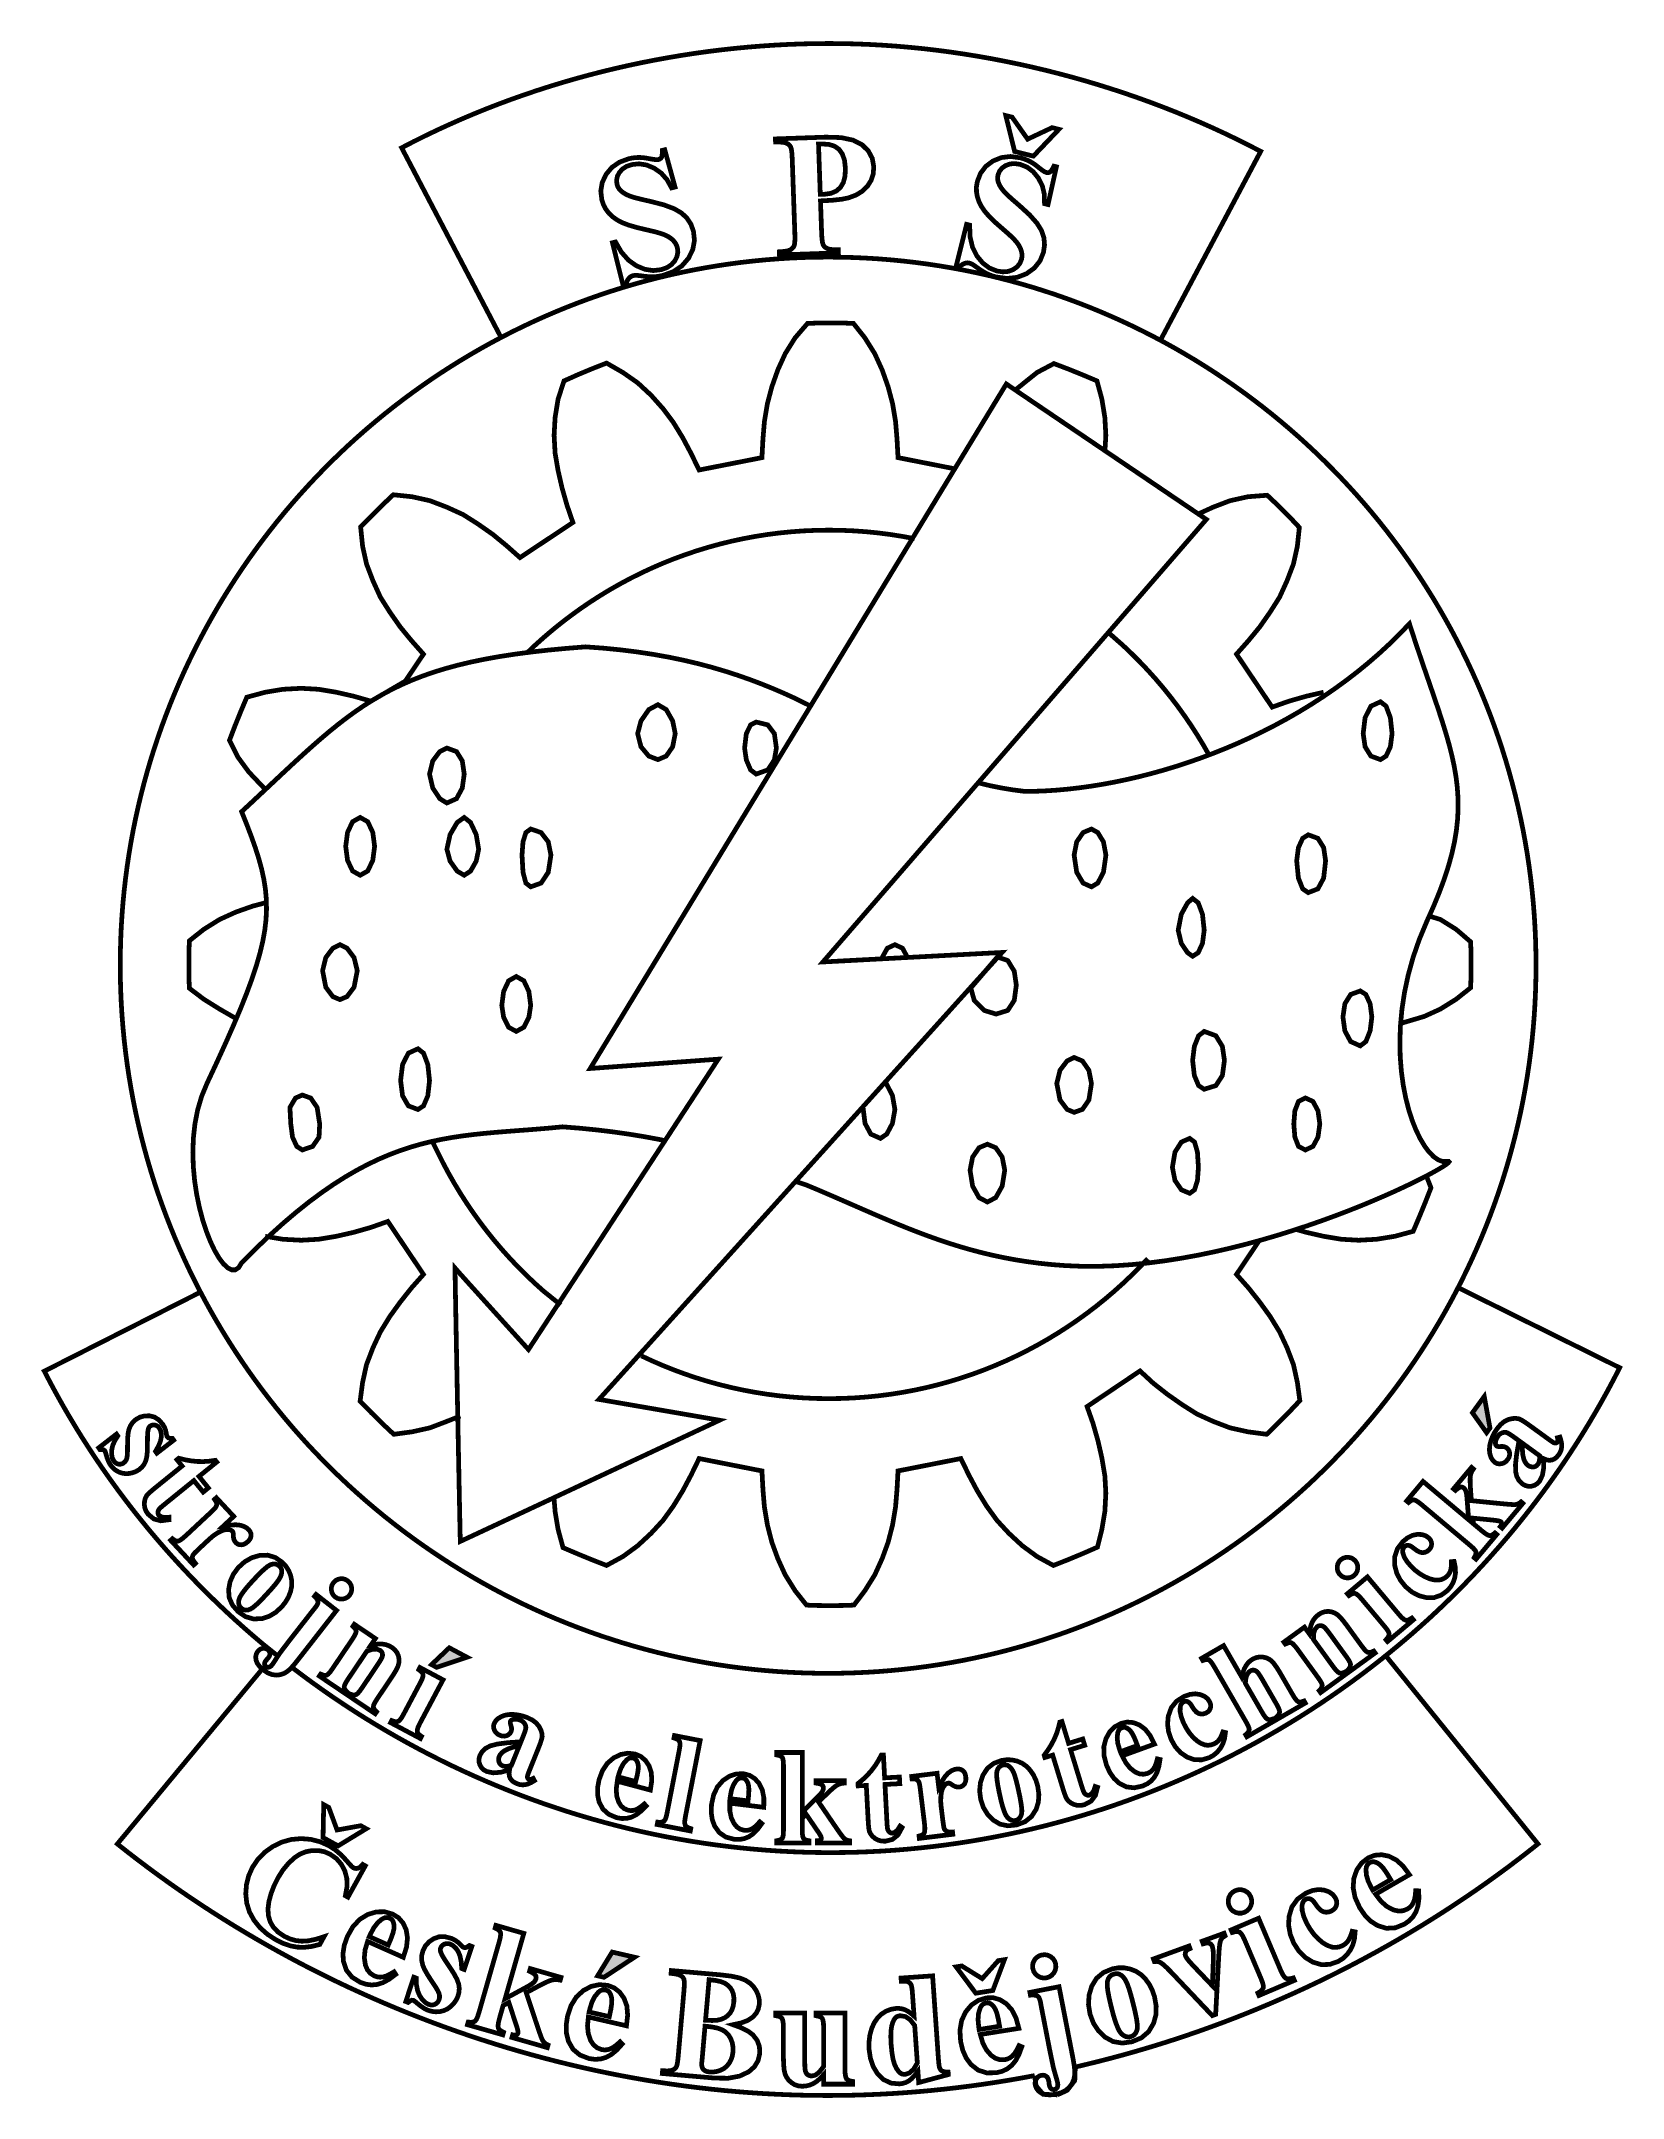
# Model space of a CAD drawing. Extents: x -0.59 to 0.41, y -0.83 to 0.48.
import ezdxf

# ---------------------------------------------------------------- set-up
doc = ezdxf.new("R2010")
doc.units = 0
doc.header["$LTSCALE"] = 0.000394
doc.layers.add('LAYER_1', color=7, linetype='CONTINUOUS')

msp = doc.modelspace()

# ---------------------------------------------------------------- linework, layer by layer
at = {"layer": 'LAYER_1', "color": 59, "linetype": 'CONTINUOUS', "const_width": 0.003}
for points in [[(0.119, 0.287705), (0.182217, 0.406764), (0.174724, 0.410646), (0.167146, 0.414429), (0.159488, 0.418106), (0.151752, 0.421681), (0.143941, 0.42515), (0.136059, 0.428512), (0.12811, 0.431768), (0.120098, 0.434913), (0.112024, 0.437953), (0.103894, 0.440882), (0.095713, 0.443697), (0.087476, 0.446398), (0.079197, 0.448988), (0.070874, 0.451461), (0.062512, 0.453819), (0.05411, 0.456059), (0.045677, 0.458181), (0.037213, 0.460181), (0.028724, 0.462063), (0.020213, 0.463819), (0.011681, 0.465457), (0.003134, 0.466969), (-0.005425, 0.468354), (-0.013992, 0.469614), (-0.022567, 0.470744), (-0.031146, 0.471748), (-0.03972, 0.472618), (-0.048291, 0.473358), (-0.056854, 0.473969), (-0.065406, 0.474445), (-0.073941, 0.474787), (-0.082461, 0.474992), (-0.090957, 0.475063), (-0.099445, 0.475), (-0.107945, 0.474811), (-0.116457, 0.4745), (-0.124969, 0.474063), (-0.133484, 0.4735), (-0.141996, 0.472819), (-0.150508, 0.472012), (-0.159012, 0.471079), (-0.167508, 0.470028), (-0.175992, 0.468854), (-0.184461, 0.467559), (-0.192913, 0.466142), (-0.201346, 0.464602), (-0.20976, 0.462945), (-0.218146, 0.461165), (-0.226508, 0.459268), (-0.234839, 0.457248), (-0.243134, 0.45511), (-0.251398, 0.452854), (-0.259618, 0.45048), (-0.267803, 0.447992), (-0.275941, 0.445382), (-0.284035, 0.442657), (-0.292083, 0.439815), (-0.300075, 0.436854), (-0.308016, 0.43378), (-0.315898, 0.430591), (-0.323724, 0.427283), (-0.331484, 0.423862), (-0.339181, 0.420327), (-0.346811, 0.416681), (-0.354374, 0.412917), (-0.361862, 0.409039), (-0.298693, 0.288547)], [(-0.012681, 0.206004), (-0.04748, 0.212858), (-0.048106, 0.224457), (-0.049047, 0.235748), (-0.050929, 0.247024), (-0.053748, 0.257681), (-0.057508, 0.268335), (-0.062213, 0.278681), (-0.06848, 0.288705), (-0.075685, 0.297803), (-0.080492, 0.29802), (-0.085508, 0.298098), (-0.090732, 0.298114), (-0.095429, 0.298098), (-0.10013, 0.29802), (-0.104835, 0.297803), (-0.112669, 0.288705), (-0.118933, 0.278681), (-0.123642, 0.268335), (-0.127402, 0.257681), (-0.13022, 0.247024), (-0.132102, 0.235748), (-0.133043, 0.224457), (-0.133669, 0.212858), (-0.173472, 0.205024), (-0.178488, 0.21537), (-0.183811, 0.225398), (-0.189772, 0.235118), (-0.196354, 0.24389), (-0.20387, 0.252346), (-0.212335, 0.260193), (-0.221736, 0.266772), (-0.232083, 0.272724), (-0.241157, 0.269173), (-0.250165, 0.265409), (-0.259039, 0.261445), (-0.262795, 0.249843), (-0.264677, 0.238252), (-0.265303, 0.226965), (-0.264677, 0.215685), (-0.262795, 0.204713), (-0.260291, 0.193744), (-0.257157, 0.182772), (-0.253394, 0.171803), (-0.286925, 0.149555), (-0.295394, 0.157075), (-0.304169, 0.16428), (-0.313571, 0.170866), (-0.322976, 0.176819), (-0.333315, 0.18152), (-0.343972, 0.185594), (-0.355252, 0.188098), (-0.367169, 0.189354), (-0.374063, 0.182819), (-0.380957, 0.175937), (-0.38785, 0.16898), (-0.386598, 0.15676), (-0.384091, 0.145472), (-0.380016, 0.134823), (-0.375311, 0.124472), (-0.369358, 0.115075), (-0.36278, 0.105677), (-0.355563, 0.096894), (-0.348051, 0.088437), (-0.359543, 0.071346)], [(0.08415, 0.226965), (0.083528, 0.238252), (0.081646, 0.249843), (0.078512, 0.261445), (0.069634, 0.265193), (0.060543, 0.26887), (0.051248, 0.272409), (0.040587, 0.266772), (0.026283, 0.255272)], [(0.083472, 0.216224), (0.083711, 0.219799), (0.08394, 0.223382), (0.08415, 0.226965)], [(0.222063, 0.064303), (0.211087, 0.061791), (0.200122, 0.058657), (0.189465, 0.054894), (0.166898, 0.088437), (0.174417, 0.096894), (0.18163, 0.105677), (0.188209, 0.115075), (0.194165, 0.124472), (0.19887, 0.134823), (0.202941, 0.145472), (0.205445, 0.15676), (0.206701, 0.168665), (0.200236, 0.175551), (0.193421, 0.182366), (0.186327, 0.189039), (0.174106, 0.188098), (0.162823, 0.185594), (0.152165, 0.18152), (0.141823, 0.176819)], [(-0.036882, 0.161531), (-0.044453, 0.162949), (-0.052094, 0.164157), (-0.059799, 0.16515), (-0.067571, 0.165929), (-0.075402, 0.166492), (-0.083291, 0.166831), (-0.091232, 0.166945), (-0.099173, 0.166831), (-0.107063, 0.166492), (-0.114894, 0.165929), (-0.122665, 0.16515), (-0.13037, 0.164157), (-0.138012, 0.162949), (-0.145583, 0.161531), (-0.153079, 0.159909), (-0.160496, 0.158083), (-0.167839, 0.156055), (-0.175094, 0.153831), (-0.182268, 0.151413), (-0.18935, 0.148803), (-0.196343, 0.146008), (-0.20324, 0.143024), (-0.210039, 0.139862), (-0.216736, 0.13652), (-0.223331, 0.133004), (-0.229815, 0.129315), (-0.236189, 0.125457), (-0.242453, 0.121429), (-0.248598, 0.117244), (-0.254622, 0.112894), (-0.260528, 0.10839), (-0.266303, 0.103732), (-0.271953, 0.098921), (-0.277469, 0.093965), (-0.28285, 0.088862)], [(0.003744, 0.006854), (0.010689, 0.005193), (0.017854, 0.00374), (0.02526, 0.002512), (0.032929, 0.00152), (0.039508, 0.001614), (0.046256, 0.001886), (0.053165, 0.002343), (0.06022, 0.002988), (0.067409, 0.003815), (0.074724, 0.004835), (0.08215, 0.006039), (0.089673, 0.007437), (0.097287, 0.009024), (0.10498, 0.010803), (0.112736, 0.012776), (0.120543, 0.014945), (0.128398, 0.017311), (0.13628, 0.019874), (0.144185, 0.022634), (0.152091, 0.025594), (0.159996, 0.02876), (0.167886, 0.032122), (0.175748, 0.035689), (0.183571, 0.039465), (0.191343, 0.043441), (0.199051, 0.04763), (0.206689, 0.052024), (0.214236, 0.056626), (0.221689, 0.061441), (0.229035, 0.066469), (0.236256, 0.071709), (0.243346, 0.077165), (0.250295, 0.082835), (0.257091, 0.088724), (0.263717, 0.094831), (0.270161, 0.101157), (0.276417, 0.107701), (0.279811, 0.097264), (0.283102, 0.087421), (0.286276, 0.078126), (0.289311, 0.069327), (0.292181, 0.060969), (0.29487, 0.053008), (0.29735, 0.045394), (0.299606, 0.038067), (0.301618, 0.030984), (0.303354, 0.024091), (0.304803, 0.017339), (0.305941, 0.010673), (0.30674, 0.004047), (0.307189, -0.002591), (0.30726, -0.009295), (0.306929, -0.01611), (0.306181, -0.023094), (0.304992, -0.030291), (0.303343, -0.037756), (0.301209, -0.045539), (0.298567, -0.053689), (0.295402, -0.06226), (0.291685, -0.071303), (0.287398, -0.080866), (0.282622, -0.092327), (0.278713, -0.103665), (0.275622, -0.114839), (0.273291, -0.125791), (0.271681, -0.13648), (0.270724, -0.146854), (0.270382, -0.156874), (0.270591, -0.166484), (0.271307, -0.175638), (0.272476, -0.184291), (0.274043, -0.192398), (0.275957, -0.199909), (0.278165, -0.206772), (0.280622, -0.212945), (0.283264, -0.218382), (0.286047, -0.223031), (0.288917, -0.226846), (0.291823, -0.22978), (0.294709, -0.231783), (0.297524, -0.232811), (0.300217, -0.232815), (0.301268, -0.232701), (0.301528, -0.232972), (0.301028, -0.233614), (0.299791, -0.234602), (0.29785, -0.235906), (0.295228, -0.2375), (0.291957, -0.239362), (0.288059, -0.241465), (0.283567, -0.243787), (0.278508, -0.246299), (0.272909, -0.248976), (0.266795, -0.251799), (0.260197, -0.254736), (0.253142, -0.257764), (0.245654, -0.260858), (0.237768, -0.263992), (0.229504, -0.267142), (0.220894, -0.270283), (0.211969, -0.27339), (0.202748, -0.276437), (0.193264, -0.279398), (0.183543, -0.282248), (0.173614, -0.284965), (0.163508, -0.28752), (0.153244, -0.28989), (0.142854, -0.292047), (0.13237, -0.293972), (0.121815, -0.295634), (0.111217, -0.297012), (0.100602, -0.298075), (0.090004, -0.298803), (0.079445, -0.299169), (0.068953, -0.29915), (0.058559, -0.29872), (0.050311, -0.298091), (0.042295, -0.297264), (0.034504, -0.29624), (0.026909, -0.295039), (0.019508, -0.293661), (0.01228, -0.292122), (0.005209, -0.290429), (-0.001717, -0.288594), (-0.008516, -0.286626), (-0.015201, -0.284535), (-0.021791, -0.282331), (-0.028295, -0.28002), (-0.034732, -0.277614), (-0.041118, -0.275126), (-0.047465, -0.272559), (-0.053791, -0.269933), (-0.06011, -0.267248), (-0.066437, -0.26452), (-0.072787, -0.261752), (-0.079173, -0.258965), (-0.085614, -0.256157), (-0.092122, -0.253343), (-0.098717, -0.250535), (-0.105406, -0.247736), (-0.112213, -0.245449)], [(-0.195094, -0.219575), (-0.198917, -0.218787), (-0.208272, -0.217055), (-0.217933, -0.215472), (-0.227921, -0.214051), (-0.238248, -0.212799), (-0.248933, -0.211728), (-0.259988, -0.210846), (-0.267547, -0.211571), (-0.274921, -0.212201), (-0.282138, -0.212772), (-0.289213, -0.213303), (-0.296165, -0.213835), (-0.303008, -0.214398), (-0.309764, -0.21502), (-0.316453, -0.215732), (-0.323087, -0.216567), (-0.329685, -0.217555), (-0.336268, -0.218728), (-0.342854, -0.220114), (-0.349461, -0.221748), (-0.356106, -0.223657), (-0.362803, -0.225878), (-0.369579, -0.228437), (-0.376445, -0.231366), (-0.383421, -0.234693), (-0.390528, -0.238457), (-0.397776, -0.242681), (-0.405189, -0.247402), (-0.412787, -0.25265), (-0.420587, -0.258449), (-0.428598, -0.264839), (-0.43685, -0.271846), (-0.445358, -0.279504), (-0.454134, -0.287843), (-0.463205, -0.296894), (-0.465031, -0.299917), (-0.467177, -0.301374), (-0.469579, -0.301374), (-0.472165, -0.300028), (-0.474874, -0.297433), (-0.477638, -0.293713), (-0.48039, -0.288965), (-0.483063, -0.283299), (-0.485594, -0.276831), (-0.487917, -0.269657), (-0.489969, -0.261898), (-0.491677, -0.253657), (-0.492976, -0.245039), (-0.493807, -0.236161), (-0.494098, -0.227122), (-0.493783, -0.218039), (-0.492799, -0.209016), (-0.491083, -0.200157), (-0.488559, -0.191579), (-0.485173, -0.18339), (-0.478941, -0.170063), (-0.473323, -0.157756), (-0.468295, -0.146382), (-0.463846, -0.135866), (-0.459969, -0.126126), (-0.456638, -0.117091), (-0.453846, -0.108669), (-0.451579, -0.100787), (-0.449815, -0.09337), (-0.448551, -0.086331), (-0.447768, -0.079591), (-0.447445, -0.073075), (-0.447579, -0.066701), (-0.44815, -0.06039), (-0.449146, -0.054063), (-0.450547, -0.047638), (-0.452346, -0.041039), (-0.454524, -0.034181), (-0.457071, -0.026992), (-0.459969, -0.01939), (-0.463205, -0.011295), (-0.456055, -0.004654), (-0.44924, 0.001724), (-0.442717, 0.007843), (-0.436453, 0.013705), (-0.430409, 0.019319), (-0.424551, 0.024693), (-0.418843, 0.029823), (-0.413244, 0.03472), (-0.407724, 0.03939), (-0.402244, 0.043831), (-0.396768, 0.048055), (-0.39126, 0.052063), (-0.385685, 0.055862), (-0.380004, 0.059457), (-0.374181, 0.06285), (-0.368181, 0.066047), (-0.361972, 0.069055), (-0.355508, 0.071878), (-0.348764, 0.07452), (-0.341693, 0.076988), (-0.334268, 0.07928), (-0.326445, 0.081409), (-0.318197, 0.083378), (-0.309476, 0.085189), (-0.300256, 0.08685), (-0.290496, 0.088366), (-0.280161, 0.089736), (-0.269217, 0.090972), (-0.257622, 0.092075), (-0.245346, 0.093055), (-0.233878, 0.092205), (-0.222878, 0.09111), (-0.212323, 0.089783), (-0.202193, 0.088236), (-0.192472, 0.086488), (-0.183138, 0.084547), (-0.174165, 0.082425), (-0.165539, 0.080142), (-0.15724, 0.077705), (-0.149244, 0.075134), (-0.141535, 0.072433), (-0.134087, 0.069626), (-0.126886, 0.066717), (-0.119909, 0.063724), (-0.113134, 0.060661), (-0.101697, 0.055008)], [(0.149768, 0.024098), (0.146079, 0.030587), (0.142217, 0.036961), (0.138193, 0.043224), (0.134004, 0.04937), (0.129657, 0.055394), (0.125154, 0.061299), (0.120496, 0.067075), (0.115685, 0.072724), (0.110728, 0.07824), (0.105626, 0.083622), (0.100386, 0.088862), (0.095004, 0.093965), (0.085673, 0.102205)], [(-0.381268, 0.058657), (-0.39224, 0.061791), (-0.403209, 0.064303), (-0.414488, 0.066185), (-0.425461, 0.066807), (-0.437055, 0.066185), (-0.448346, 0.064303), (-0.459937, 0.061165), (-0.463685, 0.052283), (-0.467366, 0.043197), (-0.470909, 0.033894), (-0.465583, 0.023244), (-0.458681, 0.013839), (-0.447362, 0.001882)], [(-0.359543, 0.071346), (-0.381268, 0.058657)], [(-0.447228, -0.068736), (-0.456177, -0.071102), (-0.466835, -0.074862), (-0.477177, -0.079559), (-0.487209, -0.085823), (-0.496295, -0.093039), (-0.496516, -0.098051), (-0.496598, -0.103067), (-0.49661, -0.108083), (-0.496598, -0.113094), (-0.496516, -0.118106), (-0.496295, -0.123122), (-0.487209, -0.13002), (-0.477177, -0.136287), (-0.466327, -0.142516)], [(0.271138, -0.145303), (0.285689, -0.140988), (0.296024, -0.136287), (0.306055, -0.13002), (0.315142, -0.122807), (0.31537, -0.117669), (0.315449, -0.112803), (0.315461, -0.108083), (0.315449, -0.103157), (0.31537, -0.098374), (0.315142, -0.093661), (0.306055, -0.085823), (0.296024, -0.079559), (0.289437, -0.077539)], [(-0.041457, -0.10365), (-0.044646, -0.097748), (-0.049457, -0.095508), (-0.054272, -0.097748), (-0.057894, -0.104295)], [(-0.069594, -0.199), (-0.068374, -0.208673), (-0.064713, -0.215453), (-0.058614, -0.218165), (-0.05461, -0.215453), (-0.051016, -0.208673), (-0.049457, -0.199862), (-0.051016, -0.191043), (-0.055469, -0.182331)], [(-0.342146, -0.220669), (-0.335748, -0.2335), (-0.332232, -0.240094), (-0.328543, -0.246579), (-0.324685, -0.252957), (-0.320657, -0.259217), (-0.316472, -0.265362), (-0.312122, -0.27139), (-0.307618, -0.277291), (-0.302961, -0.283067), (-0.29815, -0.288717), (-0.293193, -0.294232), (-0.288091, -0.299614), (-0.28285, -0.304854), (-0.277469, -0.309957), (-0.271953, -0.314913), (-0.261059, -0.323657)], [(0.204783, -0.275835), (0.211087, -0.277638), (0.222063, -0.280146), (0.233343, -0.282028), (0.244315, -0.28265), (0.255591, -0.282028), (0.267193, -0.280146), (0.278787, -0.277008), (0.28276, -0.267701), (0.28652, -0.258528), (0.290071, -0.249425), (0.286843, -0.241181)], [(-0.448346, -0.280146), (-0.437055, -0.282028), (-0.425461, -0.28265), (-0.414488, -0.282028), (-0.403209, -0.280146), (-0.39224, -0.277638), (-0.381268, -0.2745), (-0.370614, -0.27074), (-0.348051, -0.304276), (-0.355563, -0.31274), (-0.36278, -0.321831), (-0.369358, -0.330921), (-0.375311, -0.34063), (-0.380016, -0.350665), (-0.384091, -0.361315), (-0.386598, -0.372606), (-0.388165, -0.384516), (-0.381039, -0.391839), (-0.37398, -0.398815), (-0.36685, -0.405516), (-0.355252, -0.403941), (-0.343972, -0.401433), (-0.333315, -0.397362), (-0.324724, -0.393972)], [(-0.265303, -0.44674), (-0.264677, -0.454406), (-0.262795, -0.465685), (-0.259661, -0.477283), (-0.25035, -0.481252), (-0.241181, -0.485016), (-0.232083, -0.488563), (-0.221736, -0.482921), (-0.212335, -0.476035), (-0.20387, -0.468189), (-0.196354, -0.460043), (-0.189772, -0.450957), (-0.183811, -0.44124), (-0.178488, -0.431213), (-0.173472, -0.420866), (-0.133669, -0.428705), (-0.133043, -0.440299), (-0.132102, -0.451587), (-0.13022, -0.462866), (-0.127402, -0.473839), (-0.123642, -0.484181), (-0.118933, -0.494524), (-0.112669, -0.504547), (-0.105461, -0.513642), (-0.100315, -0.513862), (-0.095453, -0.513941), (-0.090732, -0.513957), (-0.085496, -0.513941), (-0.080402, -0.513862), (-0.07537, -0.513642), (-0.06848, -0.504547), (-0.062213, -0.494524), (-0.057508, -0.484181), (-0.053748, -0.473839), (-0.050929, -0.462866), (-0.049047, -0.451587), (-0.048106, -0.440299), (-0.04748, -0.428705), (-0.007681, -0.420866), (-0.002665, -0.431213), (0.002665, -0.44124), (0.008622, -0.450957), (0.015201, -0.460043), (0.022724, -0.468189), (0.031189, -0.476035), (0.040587, -0.482921), (0.050937, -0.488563), (0.060465, -0.484795), (0.069717, -0.480953), (0.078827, -0.476972), (0.081646, -0.465685), (0.083528, -0.454406), (0.08415, -0.442807), (0.083528, -0.431843), (0.081646, -0.420551), (0.079142, -0.409587), (0.076008, -0.398614), (0.072248, -0.387961), (0.105776, -0.365398), (0.114248, -0.373228), (0.123016, -0.380122), (0.132417, -0.386709), (0.141823, -0.392661), (0.152165, -0.397362), (0.162823, -0.401433), (0.174106, -0.403941), (0.186016, -0.405516), (0.193343, -0.398386), (0.200319, -0.391327), (0.207016, -0.384201), (0.205445, -0.372606), (0.202941, -0.361315), (0.19887, -0.350665), (0.194165, -0.34063), (0.188209, -0.330921), (0.18163, -0.321831), (0.174417, -0.31274), (0.166898, -0.304276), (0.180949, -0.283386)], [(-0.210039, -0.355854), (-0.20324, -0.35902), (-0.196343, -0.362), (-0.18935, -0.364795), (-0.182268, -0.367406), (-0.175094, -0.369823), (-0.167839, -0.372047), (-0.160496, -0.374075), (-0.153079, -0.375902), (-0.145583, -0.377524), (-0.138012, -0.378941), (-0.13037, -0.38015), (-0.122665, -0.381146), (-0.114894, -0.381921), (-0.107063, -0.382484), (-0.099173, -0.382823), (-0.091232, -0.382933), (-0.083291, -0.382823), (-0.075402, -0.382484), (-0.067571, -0.381921), (-0.059799, -0.381146), (-0.052094, -0.38015), (-0.044453, -0.378941), (-0.036882, -0.377524), (-0.029386, -0.375902), (-0.021969, -0.374075), (-0.014626, -0.372047), (-0.00737, -0.369823), (-0.000197, -0.367406), (0.006886, -0.364795), (0.013878, -0.362), (0.020776, -0.35902), (0.027575, -0.355854), (0.034272, -0.352512), (0.040866, -0.348996), (0.04735, -0.345307), (0.053724, -0.341445), (0.059988, -0.337421), (0.066134, -0.333236), (0.072157, -0.328886), (0.078063, -0.324382), (0.083839, -0.319724), (0.089488, -0.314913), (0.095004, -0.309957), (0.100386, -0.304854), (0.105626, -0.299614), (0.110728, -0.294232)], [(-0.430961, -0.55339), (-0.424646, -0.558165), (-0.41826, -0.562854), (-0.411815, -0.567457), (-0.405307, -0.571965), (-0.398736, -0.576386), (-0.392102, -0.580713), (-0.385413, -0.584953), (-0.378661, -0.589094), (-0.371854, -0.593146), (-0.364992, -0.597098), (-0.358075, -0.600961), (-0.351106, -0.604724), (-0.344083, -0.608394), (-0.337004, -0.611965), (-0.329882, -0.615437), (-0.322709, -0.618811), (-0.315484, -0.622087), (-0.308217, -0.62526), (-0.300902, -0.628335), (-0.293543, -0.631303), (-0.286142, -0.634173), (-0.278697, -0.636937), (-0.271213, -0.639602), (-0.263685, -0.642157), (-0.256122, -0.644606), (-0.248524, -0.646953), (-0.240882, -0.649189), (-0.233213, -0.651319), (-0.225504, -0.653343), (-0.217764, -0.655252), (-0.209992, -0.657055), (-0.202189, -0.658744), (-0.194358, -0.660327), (-0.1865, -0.661791), (-0.17861, -0.663146), (-0.170697, -0.664386), (-0.16276, -0.665512), (-0.154799, -0.666524), (-0.146815, -0.667417), (-0.138811, -0.668193), (-0.130783, -0.668854), (-0.12274, -0.669398), (-0.114677, -0.669819), (-0.106598, -0.670122), (-0.0985, -0.670303), (-0.090394, -0.670362), (-0.082201, -0.670303), (-0.074024, -0.670122), (-0.065866, -0.669819), (-0.057724, -0.669398), (-0.049602, -0.668854), (-0.041504, -0.668193), (-0.033425, -0.667413), (-0.025374, -0.66652), (-0.017343, -0.665508), (-0.009339, -0.664382), (-0.001362, -0.663142), (0.006587, -0.661783), (0.014508, -0.660315), (0.022398, -0.658732), (0.030256, -0.657039), (0.038083, -0.655232), (0.045874, -0.653319), (0.053634, -0.651291), (0.061354, -0.649157), (0.069039, -0.646913), (0.076685, -0.644563), (0.084295, -0.642106), (0.091862, -0.639543), (0.09939, -0.636874), (0.106874, -0.634098), (0.114315, -0.63122), (0.121709, -0.62824), (0.129059, -0.625154), (0.136362, -0.621969), (0.143618, -0.618681), (0.150823, -0.615295), (0.157976, -0.611807), (0.165079, -0.60822), (0.17213, -0.604535), (0.17913, -0.600756), (0.186071, -0.596874), (0.192957, -0.592902), (0.199783, -0.588831), (0.206555, -0.584665), (0.213268, -0.580406), (0.219917, -0.576055), (0.226508, -0.57161), (0.233035, -0.567075), (0.2395, -0.562445), (0.245894, -0.557728), (0.252228, -0.552921), (0.258492, -0.548024), (0.264689, -0.543039), (0.270815, -0.537969), (0.27687, -0.532807), (0.282854, -0.527563), (0.288768, -0.522232), (0.294602, -0.516819), (0.300366, -0.511319), (0.306051, -0.505736), (0.311661, -0.500075), (0.317189, -0.494327), (0.322642, -0.4885), (0.328012, -0.482594), (0.333299, -0.476606), (0.338504, -0.470539), (0.343626, -0.464398), (0.348661, -0.458177), (0.35361, -0.451878), (0.358472, -0.445504), (0.363248, -0.439055), (0.367929, -0.432531), (0.372524, -0.425937), (0.377024, -0.419264), (0.381433, -0.412524), (0.385744, -0.405709), (0.389961, -0.398823), (0.394083, -0.39187), (0.398106, -0.384843), (0.402035, -0.377752), (0.405862, -0.370591), (0.409583, -0.363362), (0.306189, -0.312114)], [(-0.490039, -0.315878), (-0.588177, -0.365551), (-0.584453, -0.372697), (-0.580626, -0.379776), (-0.576701, -0.386791), (-0.572677, -0.393736), (-0.568555, -0.400618), (-0.564339, -0.407429), (-0.560024, -0.414169), (-0.555618, -0.420843), (-0.551118, -0.427445), (-0.546524, -0.433976), (-0.541843, -0.440437), (-0.537071, -0.446823), (-0.532213, -0.453138), (-0.527264, -0.459378), (-0.522232, -0.465543), (-0.517114, -0.47163), (-0.511913, -0.477646), (-0.50663, -0.483579), (-0.501264, -0.489437), (-0.495819, -0.495217), (-0.490295, -0.500917), (-0.484693, -0.506535), (-0.479016, -0.512075), (-0.47326, -0.517531), (-0.467433, -0.522909), (-0.461531, -0.528201), (-0.455555, -0.533409), (-0.449512, -0.538531), (-0.440705, -0.545591)], [(0.064787, -0.806157), (0.071366, -0.804571), (0.079382, -0.802602), (0.087378, -0.800539), (0.09535, -0.79839), (0.103299, -0.796146), (0.11122, -0.793815), (0.119118, -0.791398), (0.126984, -0.788886), (0.134827, -0.786291), (0.142634, -0.783606), (0.150413, -0.780839), (0.158161, -0.77798), (0.165874, -0.775035), (0.173555, -0.772008), (0.181201, -0.768894), (0.188811, -0.765697), (0.196382, -0.762413), (0.203917, -0.759047), (0.211413, -0.755602), (0.218866, -0.752071), (0.22628, -0.748457), (0.23365, -0.744764), (0.240976, -0.740988), (0.24826, -0.73713), (0.255496, -0.733193), (0.262685, -0.729177), (0.269831, -0.725083), (0.276921, -0.720909), (0.283965, -0.716657), (0.290961, -0.712327), (0.297902, -0.707921), (0.304787, -0.703437), (0.311622, -0.698878), (0.318398, -0.694244), (0.325122, -0.689535), (0.331787, -0.684748), (0.338394, -0.67989), (0.344941, -0.674957), (0.351429, -0.669953), (0.35785, -0.66487), (0.261138, -0.545331)], [(-0.450472, -0.554508), (-0.541925, -0.66487), (-0.5355, -0.669953), (-0.529012, -0.674957), (-0.522465, -0.67989), (-0.515858, -0.684748), (-0.509193, -0.689535), (-0.502472, -0.694244), (-0.495693, -0.698878), (-0.488858, -0.703437), (-0.481972, -0.707921), (-0.475031, -0.712327), (-0.468039, -0.716657), (-0.460996, -0.720909), (-0.453902, -0.725083), (-0.44676, -0.729177), (-0.439567, -0.733193), (-0.432331, -0.73713), (-0.425051, -0.740988), (-0.417724, -0.744764), (-0.41035, -0.748457), (-0.402937, -0.752071), (-0.395484, -0.755602), (-0.387988, -0.759047), (-0.380457, -0.762413), (-0.372882, -0.765697), (-0.365276, -0.768894), (-0.35763, -0.772008), (-0.349949, -0.775035), (-0.342232, -0.77798), (-0.334488, -0.780839), (-0.326709, -0.783606), (-0.318898, -0.786291), (-0.311059, -0.788886), (-0.303189, -0.791398), (-0.295295, -0.793815), (-0.28737, -0.796146), (-0.279425, -0.79839), (-0.271453, -0.800539), (-0.263457, -0.802602), (-0.255437, -0.804571), (-0.247398, -0.806453), (-0.239339, -0.80824), (-0.23126, -0.809933), (-0.223165, -0.811535), (-0.215051, -0.813043), (-0.206921, -0.814461), (-0.198776, -0.81578), (-0.190618, -0.817008), (-0.182449, -0.818138), (-0.174268, -0.819173), (-0.166071, -0.82011), (-0.15787, -0.820953), (-0.149661, -0.821697), (-0.141441, -0.822346), (-0.133217, -0.822894), (-0.124984, -0.823343), (-0.116752, -0.823693), (-0.108516, -0.823945), (-0.100276, -0.824098), (-0.092035, -0.82415), (-0.083795, -0.824098), (-0.075555, -0.823945), (-0.067319, -0.823693), (-0.059087, -0.823343), (-0.050854, -0.822894), (-0.04263, -0.822346), (-0.034413, -0.821697), (-0.026201, -0.820953), (-0.018, -0.82011), (-0.009807, -0.819173), (-0.001622, -0.818138), (0.006547, -0.817008), (0.014705, -0.81578), (0.02285, -0.814461), (0.03098, -0.813043), (0.039091, -0.811535)], [(0.053421, -0.82374), (0.059676, -0.820874), (0.06447, -0.814688), (0.064787, -0.806157)], [(0.039091, -0.811535), (0.039078, -0.811694), (0.039062, -0.811856), (0.039047, -0.81202)], [(0.039047, -0.81202), (0.04, -0.818119), (0.044468, -0.823394), (0.053421, -0.82374)]]:
    msp.add_lwpolyline(points, dxfattribs=at)
for points in [[(0.026374, 0.406728), (0.020768, 0.429461), (0.024756, 0.428469), (0.034618, 0.414496), (0.05013, 0.421803), (0.054441, 0.420724), (0.038256, 0.403764)], [(-0.096579, 0.375409), (-0.095866, 0.355035), (-0.095661, 0.351559), (-0.095331, 0.349071), (-0.094866, 0.347575), (-0.09422, 0.34663), (-0.093331, 0.345835), (-0.092189, 0.345189), (-0.090575, 0.344732), (-0.088283, 0.344504), (-0.085303, 0.344508), (-0.085236, 0.342508), (-0.122555, 0.341201), (-0.122626, 0.343201), (-0.119598, 0.343413), (-0.117307, 0.343811), (-0.115744, 0.344402), (-0.114685, 0.34513), (-0.113862, 0.34598), (-0.113283, 0.346949), (-0.112933, 0.348469), (-0.11278, 0.350965), (-0.112819, 0.354449), (-0.114488, 0.402114), (-0.114685, 0.405594), (-0.115016, 0.408087), (-0.115472, 0.409591), (-0.116118, 0.410535), (-0.117008, 0.411323), (-0.118146, 0.411961), (-0.11974, 0.412425), (-0.122043, 0.41265), (-0.125051, 0.412646), (-0.125122, 0.414657), (-0.093102, 0.41578), (-0.083535, 0.415484), (-0.075909, 0.413866), (-0.070224, 0.410933), (-0.06626, 0.407), (-0.063803, 0.402382), (-0.062854, 0.397083), (-0.063185, 0.392528), (-0.064524, 0.388402), (-0.066862, 0.384689), (-0.070091, 0.381547), (-0.074091, 0.379094), (-0.078862, 0.377327), (-0.083142, 0.376457), (-0.089051, 0.375819)], [(-0.195224, 0.407783), (-0.188705, 0.384161), (-0.190874, 0.383626), (-0.193768, 0.388819), (-0.197457, 0.392996), (-0.201953, 0.39615), (-0.206791, 0.398154), (-0.211543, 0.398898), (-0.216213, 0.398378), (-0.219461, 0.397228), (-0.222051, 0.395563), (-0.223988, 0.393386), (-0.225236, 0.390945), (-0.225732, 0.38848), (-0.225484, 0.385996), (-0.22498, 0.384512), (-0.224256, 0.383201), (-0.223319, 0.382075), (-0.221697, 0.380728), (-0.219661, 0.379508), (-0.217224, 0.378406), (-0.214488, 0.377535), (-0.210169, 0.376437), (-0.204272, 0.375094), (-0.195827, 0.372917), (-0.189236, 0.370445), (-0.184492, 0.367669), (-0.181134, 0.364453), (-0.178657, 0.360642), (-0.177051, 0.35624), (-0.176409, 0.350358), (-0.177457, 0.34465), (-0.180177, 0.339118), (-0.184354, 0.334276), (-0.18972, 0.330657), (-0.196272, 0.32826), (-0.198496, 0.327787), (-0.200681, 0.327488), (-0.202811, 0.32735), (-0.20513, 0.327413), (-0.207854, 0.32765), (-0.210984, 0.328067), (-0.212713, 0.328252), (-0.214177, 0.328252), (-0.215382, 0.328071), (-0.216291, 0.32772), (-0.217169, 0.327138), (-0.21802, 0.326311), (-0.218768, 0.325248), (-0.219327, 0.323969), (-0.219693, 0.322476), (-0.22163, 0.321996), (-0.228346, 0.348921), (-0.226409, 0.349402), (-0.22265, 0.342937), (-0.21824, 0.337906), (-0.213165, 0.334307), (-0.207827, 0.332106), (-0.202591, 0.331295), (-0.197461, 0.331874), (-0.193886, 0.333146), (-0.191024, 0.334996), (-0.18887, 0.337429), (-0.187488, 0.340165), (-0.186941, 0.342949), (-0.187232, 0.345764), (-0.187795, 0.347398), (-0.188654, 0.348921), (-0.189803, 0.350331), (-0.191232, 0.351614), (-0.192965, 0.352776), (-0.194992, 0.353807), (-0.197677, 0.354795), (-0.201358, 0.355839), (-0.206051, 0.356941), (-0.212685, 0.358508), (-0.218024, 0.360059), (-0.222067, 0.361598), (-0.22528, 0.36328), (-0.228087, 0.365244), (-0.230492, 0.367492), (-0.23248, 0.370031), (-0.234012, 0.372894), (-0.235079, 0.376075), (-0.235724, 0.381646), (-0.234839, 0.387008), (-0.232429, 0.392154), (-0.228717, 0.39661), (-0.223957, 0.399913), (-0.218146, 0.402071), (-0.215831, 0.402551), (-0.21352, 0.402835), (-0.211209, 0.402917), (-0.209299, 0.402815), (-0.207102, 0.402531), (-0.20461, 0.402071), (-0.202236, 0.401657), (-0.200433, 0.4015), (-0.199213, 0.401598), (-0.198382, 0.401909), (-0.197736, 0.40237), (-0.197268, 0.40298), (-0.196949, 0.403933), (-0.196795, 0.405402), (-0.196803, 0.40739)], [(-0.097835, 0.411378), (-0.096724, 0.37963), (-0.095622, 0.379606), (-0.09472, 0.379598), (-0.094, 0.379614), (-0.089957, 0.380193), (-0.086618, 0.381626), (-0.083976, 0.383906), (-0.082094, 0.387067), (-0.081039, 0.391169), (-0.080811, 0.396197), (-0.081386, 0.401146), (-0.082724, 0.405087), (-0.084815, 0.408031), (-0.087665, 0.410043), (-0.09126, 0.411181), (-0.095614, 0.411449)], [(0.052827, 0.396992), (0.047496, 0.373075), (0.045319, 0.373618), (0.045209, 0.379563), (0.043909, 0.38498), (0.041429, 0.389878), (0.038091, 0.393917), (0.034244, 0.396803), (0.029878, 0.398531), (0.026469, 0.399047), (0.023398, 0.398795), (0.020665, 0.397776), (0.018421, 0.396209), (0.016827, 0.394268), (0.015882, 0.391957), (0.015626, 0.390413), (0.01565, 0.388917), (0.015945, 0.387476), (0.016752, 0.385531), (0.017972, 0.383496), (0.019614, 0.381382), (0.021618, 0.379327), (0.024909, 0.376327), (0.029496, 0.372378), (0.035925, 0.366488), (0.040583, 0.361209), (0.043465, 0.356535), (0.044917, 0.352118), (0.045319, 0.347591), (0.044669, 0.342949), (0.042476, 0.337457), (0.038874, 0.332906), (0.033874, 0.329295), (0.027913, 0.326984), (0.021476, 0.326307), (0.014567, 0.327264), (0.012378, 0.327894), (0.010311, 0.328654), (0.008366, 0.329535), (0.006346, 0.330677), (0.004055, 0.332161), (0.001488, 0.334), (0.000043, 0.334976), (-0.001252, 0.335665), (-0.002402, 0.336075), (-0.003362, 0.336193), (-0.004413, 0.336087), (-0.005551, 0.335756), (-0.006713, 0.335165), (-0.007807, 0.334299), (-0.008831, 0.333157), (-0.010764, 0.333638), (-0.004055, 0.360567), (-0.002118, 0.360083), (-0.001835, 0.352606), (-0.000303, 0.346094), (0.002492, 0.340535), (0.006173, 0.336091), (0.010413, 0.332917), (0.015213, 0.331012), (0.018965, 0.330461), (0.022362, 0.330752), (0.025402, 0.331886), (0.027909, 0.333657), (0.029697, 0.335854), (0.030764, 0.33848), (0.031031, 0.340189), (0.030992, 0.341933), (0.030642, 0.343717), (0.029976, 0.34552), (0.028996, 0.347358), (0.027689, 0.34922), (0.02578, 0.351354), (0.02302, 0.354008), (0.01939, 0.357181), (0.014276, 0.361677), (0.010287, 0.365555), (0.007441, 0.368819), (0.005394, 0.371807), (0.003839, 0.374858), (0.002764, 0.377969), (0.002205, 0.38115), (0.002197, 0.384394), (0.002752, 0.387697), (0.004795, 0.392921), (0.008094, 0.397244), (0.012634, 0.400657), (0.018008, 0.402846), (0.02376, 0.403528), (0.029902, 0.402701), (0.032173, 0.402043), (0.034346, 0.401209), (0.036433, 0.400197), (0.038067, 0.399213), (0.039874, 0.397933), (0.041854, 0.396346), (0.043756, 0.394874), (0.045272, 0.39389), (0.046402, 0.393402), (0.047276, 0.393287), (0.048067, 0.39339), (0.048768, 0.393709), (0.049496, 0.394398), (0.050319, 0.395626), (0.051248, 0.397386)], [(-0.091744, -0.556858), (-0.083799, -0.556787), (-0.075882, -0.556579), (-0.068, -0.556232), (-0.060154, -0.555752), (-0.052339, -0.555134), (-0.044567, -0.554382), (-0.036831, -0.5535), (-0.029134, -0.552484), (-0.021476, -0.551339), (-0.013866, -0.550063), (-0.006295, -0.548661), (0.001228, -0.54713), (0.008709, -0.545476), (0.016146, -0.543697), (0.023528, -0.541791), (0.030866, -0.539768), (0.038154, -0.537618), (0.045386, -0.53535), (0.052571, -0.532965), (0.059697, -0.530465), (0.066772, -0.527843), (0.073791, -0.525106), (0.080752, -0.52226), (0.087654, -0.519295), (0.094496, -0.51622), (0.10128, -0.513035), (0.108, -0.509744), (0.114657, -0.506339), (0.121252, -0.502831), (0.12778, -0.499217), (0.13424, -0.495492), (0.140634, -0.491669), (0.146957, -0.487744), (0.153213, -0.483717), (0.159398, -0.479587), (0.165508, -0.475358), (0.171547, -0.471035), (0.177512, -0.46661), (0.183398, -0.462094), (0.189209, -0.457484), (0.194945, -0.45278), (0.200594, -0.44798), (0.206169, -0.443094), (0.211661, -0.438114), (0.217071, -0.433047), (0.222394, -0.427894), (0.227634, -0.422657), (0.232787, -0.417331), (0.237854, -0.411921), (0.242835, -0.406429), (0.24772, -0.400858), (0.25252, -0.395205), (0.257224, -0.389469), (0.261835, -0.383657), (0.26635, -0.377772), (0.270776, -0.371807), (0.275098, -0.365772), (0.279327, -0.359657), (0.283457, -0.353472), (0.287484, -0.34722), (0.291409, -0.340894), (0.295236, -0.3345), (0.298953, -0.328039), (0.302571, -0.321508), (0.306079, -0.314917), (0.309484, -0.30826), (0.312776, -0.301539), (0.315961, -0.294756), (0.319035, -0.287913), (0.322, -0.281012), (0.324846, -0.274051), (0.327583, -0.267031), (0.330201, -0.259961), (0.332705, -0.252831), (0.335091, -0.24565), (0.337358, -0.238413), (0.339508, -0.231126), (0.341531, -0.223791), (0.343437, -0.216406), (0.345217, -0.208972), (0.34687, -0.201492), (0.348402, -0.193965), (0.349803, -0.186394), (0.351079, -0.178783), (0.352224, -0.17113), (0.35324, -0.163433), (0.354122, -0.155697), (0.354874, -0.147925), (0.355492, -0.14011), (0.355972, -0.132264), (0.356319, -0.124382), (0.356528, -0.116465), (0.356594, -0.108512), (0.356528, -0.100563), (0.356319, -0.092646), (0.355972, -0.084764), (0.355492, -0.076917), (0.354874, -0.069102), (0.354122, -0.061331), (0.35324, -0.053594), (0.352224, -0.045898), (0.351079, -0.03824), (0.349803, -0.03063), (0.348402, -0.023059), (0.34687, -0.015531), (0.345217, -0.008051), (0.343437, -0.000618), (0.341531, 0.006768), (0.339508, 0.014102), (0.337358, 0.02139), (0.335091, 0.028622), (0.332705, 0.035807), (0.330201, 0.042937), (0.327583, 0.050008), (0.324846, 0.057028), (0.322, 0.063988), (0.319035, 0.07089), (0.315961, 0.077732), (0.312776, 0.084516), (0.309484, 0.091236), (0.306079, 0.097894), (0.302571, 0.104488), (0.298953, 0.111016), (0.295236, 0.117476), (0.291409, 0.12387), (0.287484, 0.130193), (0.283457, 0.136449), (0.279327, 0.142634), (0.275098, 0.148744), (0.270776, 0.154783), (0.26635, 0.160748), (0.261835, 0.166634), (0.257224, 0.172445), (0.25252, 0.178181), (0.24772, 0.183835), (0.242835, 0.189406), (0.237854, 0.194898), (0.232787, 0.200307), (0.227634, 0.20563), (0.222394, 0.21087), (0.217071, 0.216024), (0.211661, 0.221091), (0.206169, 0.226071), (0.200594, 0.230957), (0.194945, 0.235756), (0.189209, 0.240461), (0.183398, 0.245071), (0.177512, 0.249587), (0.171547, 0.254012), (0.165508, 0.258335), (0.159398, 0.262563), (0.153213, 0.266693), (0.146957, 0.27072), (0.140634, 0.274646), (0.13424, 0.278469), (0.12778, 0.282193), (0.121252, 0.285807), (0.114657, 0.289315), (0.108, 0.29272), (0.10128, 0.296012), (0.094496, 0.299197), (0.087654, 0.302272), (0.080752, 0.305232), (0.073791, 0.308083), (0.066772, 0.310819), (0.059697, 0.313441), (0.052571, 0.315941), (0.045386, 0.318327), (0.038154, 0.320594), (0.030866, 0.322744), (0.023528, 0.324768), (0.016146, 0.326673), (0.008709, 0.328453), (0.001228, 0.330106), (-0.006295, 0.331638), (-0.013866, 0.333039), (-0.021476, 0.334315), (-0.029134, 0.335461), (-0.036831, 0.336476), (-0.044567, 0.337358), (-0.052339, 0.33811), (-0.060154, 0.338728), (-0.068, 0.339209), (-0.075882, 0.339555), (-0.083799, 0.339764), (-0.091744, 0.339831), (-0.099697, 0.339764), (-0.107614, 0.339555), (-0.115496, 0.339209), (-0.123346, 0.338728), (-0.131157, 0.33811), (-0.138929, 0.337358), (-0.146665, 0.336476), (-0.154362, 0.335461), (-0.16202, 0.334315), (-0.16963, 0.333039), (-0.177201, 0.331638), (-0.184728, 0.330106), (-0.192209, 0.328453), (-0.199642, 0.326673), (-0.207028, 0.324768), (-0.214362, 0.322744), (-0.22165, 0.320594), (-0.228882, 0.318327), (-0.236067, 0.315941), (-0.243193, 0.313441), (-0.250268, 0.310819), (-0.257287, 0.308083), (-0.264248, 0.305232), (-0.27115, 0.302272), (-0.277992, 0.299197), (-0.284776, 0.296012), (-0.291496, 0.29272), (-0.298154, 0.289315), (-0.304744, 0.285807), (-0.311276, 0.282193), (-0.317736, 0.278469), (-0.32413, 0.274646), (-0.330457, 0.27072), (-0.336709, 0.266693), (-0.342894, 0.262563), (-0.349004, 0.258335), (-0.355043, 0.254012), (-0.361008, 0.249587), (-0.366898, 0.245071), (-0.372709, 0.240461), (-0.378441, 0.235756), (-0.384094, 0.230957), (-0.389665, 0.226071), (-0.395157, 0.221091), (-0.400567, 0.216024), (-0.405894, 0.21087), (-0.41113, 0.20563), (-0.416283, 0.200307), (-0.42135, 0.194898), (-0.426331, 0.189406), (-0.431217, 0.183835), (-0.436016, 0.178181), (-0.44072, 0.172445), (-0.445331, 0.166634), (-0.44985, 0.160748), (-0.454272, 0.154783), (-0.458594, 0.148744), (-0.462823, 0.142634), (-0.466953, 0.136449), (-0.47098, 0.130193), (-0.474906, 0.12387), (-0.478732, 0.117476), (-0.482453, 0.111016), (-0.486067, 0.104488), (-0.489579, 0.097894), (-0.49298, 0.091236), (-0.496276, 0.084516), (-0.499457, 0.077732), (-0.502531, 0.07089), (-0.505496, 0.063988), (-0.508343, 0.057028), (-0.511079, 0.050008), (-0.513697, 0.042937), (-0.516205, 0.035807), (-0.518587, 0.028622), (-0.520854, 0.02139), (-0.523, 0.014102), (-0.525028, 0.006768), (-0.526933, -0.000618), (-0.528713, -0.008051), (-0.530366, -0.015531), (-0.531898, -0.023059), (-0.533299, -0.03063), (-0.534575, -0.03824), (-0.53572, -0.045898), (-0.536736, -0.053594), (-0.537618, -0.061331), (-0.53837, -0.069102), (-0.538988, -0.076917), (-0.539469, -0.084764), (-0.539815, -0.092646), (-0.540024, -0.100563), (-0.540094, -0.108512), (-0.540024, -0.116465), (-0.539815, -0.124382), (-0.539469, -0.132264), (-0.538988, -0.14011), (-0.53837, -0.147925), (-0.537618, -0.155697), (-0.536736, -0.163433), (-0.53572, -0.17113), (-0.534575, -0.178783), (-0.533299, -0.186394), (-0.531898, -0.193965), (-0.530366, -0.201492), (-0.528713, -0.208972), (-0.526933, -0.216406), (-0.525028, -0.223791), (-0.523, -0.231126), (-0.520854, -0.238413), (-0.518587, -0.24565), (-0.516205, -0.252831), (-0.513697, -0.259961), (-0.511079, -0.267031), (-0.508343, -0.274051), (-0.505496, -0.281012), (-0.502531, -0.287913), (-0.499457, -0.294756), (-0.496276, -0.301539), (-0.49298, -0.30826), (-0.489579, -0.314917), (-0.486067, -0.321508), (-0.482453, -0.328039), (-0.478732, -0.3345), (-0.474906, -0.340894), (-0.47098, -0.34722), (-0.466953, -0.353472), (-0.462823, -0.359657), (-0.458594, -0.365772), (-0.454272, -0.371807), (-0.44985, -0.377772), (-0.445331, -0.383657), (-0.44072, -0.389469), (-0.436016, -0.395205), (-0.431217, -0.400858), (-0.426331, -0.406429), (-0.42135, -0.411921), (-0.416283, -0.417331), (-0.41113, -0.422657), (-0.405894, -0.427894), (-0.400567, -0.433047), (-0.395157, -0.438114), (-0.389665, -0.443094), (-0.384094, -0.44798), (-0.378441, -0.45278), (-0.372709, -0.457484), (-0.366898, -0.462094), (-0.361008, -0.46661), (-0.355043, -0.471035), (-0.349004, -0.475358), (-0.342894, -0.479587), (-0.336709, -0.483717), (-0.330457, -0.487744), (-0.32413, -0.491669), (-0.317736, -0.495492), (-0.311276, -0.499217), (-0.304744, -0.502831), (-0.298154, -0.506339), (-0.291496, -0.509744), (-0.284776, -0.513035), (-0.277992, -0.51622), (-0.27115, -0.519295), (-0.264248, -0.52226), (-0.257287, -0.525106), (-0.250268, -0.527843), (-0.243193, -0.530465), (-0.236067, -0.532965), (-0.228882, -0.53535), (-0.22165, -0.537618), (-0.214362, -0.539768), (-0.207028, -0.541791), (-0.199642, -0.543697), (-0.192209, -0.545476), (-0.184728, -0.54713), (-0.177201, -0.548661), (-0.16963, -0.550063), (-0.16202, -0.551339), (-0.154362, -0.552484), (-0.146665, -0.5535), (-0.138929, -0.554382), (-0.131157, -0.555134), (-0.123346, -0.555752), (-0.115496, -0.556232), (-0.107614, -0.556579), (-0.099697, -0.556787)], [(0.021114, 0.259492), (0.147803, 0.17376), (-0.095047, -0.106457), (0.018445, -0.100437), (-0.23689, -0.383425), (-0.160531, -0.396614), (-0.16161, -0.397122), (-0.164717, -0.398575), (-0.16963, -0.40087), (-0.176142, -0.403913), (-0.184031, -0.407606), (-0.193098, -0.411843), (-0.203118, -0.416528), (-0.213886, -0.421563), (-0.225181, -0.426843), (-0.236799, -0.432272), (-0.24852, -0.437752), (-0.260134, -0.443181), (-0.271429, -0.448461), (-0.282189, -0.453488), (-0.292205, -0.458165), (-0.30126, -0.462398), (-0.309146, -0.466079), (-0.315646, -0.46911), (-0.320547, -0.471394), (-0.323638, -0.472831), (-0.324705, -0.473319), (-0.324744, -0.472083), (-0.324827, -0.468508), (-0.324953, -0.46285), (-0.325106, -0.455378), (-0.325291, -0.446343), (-0.3255, -0.436008), (-0.325728, -0.424634), (-0.325969, -0.41248), (-0.326217, -0.399803), (-0.326469, -0.386866), (-0.326717, -0.373929), (-0.326961, -0.361248), (-0.327193, -0.349087), (-0.327406, -0.337701), (-0.327598, -0.32735), (-0.327764, -0.318299), (-0.327898, -0.310803), (-0.327996, -0.305122), (-0.328051, -0.301516), (-0.328055, -0.300244), (-0.32552, -0.303138), (-0.31889, -0.310524), (-0.309799, -0.320598), (-0.29989, -0.331571), (-0.290787, -0.341634), (-0.284126, -0.348992), (-0.281547, -0.351846), (-0.161339, -0.168004), (-0.242437, -0.173906)], [(-0.199579, 0.021657), (-0.194287, 0.023898), (-0.19022, 0.029795), (-0.188594, 0.038134), (-0.19022, 0.046138), (-0.194287, 0.053323), (-0.199579, 0.056445), (-0.205339, 0.053323), (-0.210291, 0.046138), (-0.212394, 0.038134), (-0.210291, 0.029795), (-0.205339, 0.023898)], [(0.258106, 0.021657), (0.261634, 0.023898), (0.264346, 0.029795), (0.265433, 0.038134), (0.264346, 0.048236), (0.261634, 0.055492), (0.258106, 0.058272), (0.252008, 0.055492), (0.248343, 0.048236), (0.247126, 0.038134), (0.248343, 0.029795), (0.252008, 0.023898)], [(-0.137331, 0.012504), (-0.129937, 0.015146), (-0.125803, 0.021453), (-0.124516, 0.028976), (-0.125803, 0.038134), (-0.129937, 0.043626), (-0.137331, 0.045457), (-0.140854, 0.043626), (-0.143563, 0.038134), (-0.14465, 0.028976), (-0.143563, 0.021453), (-0.140854, 0.015146)], [(-0.33322, -0.005803), (-0.327114, -0.003094), (-0.323457, 0.003689), (-0.322236, 0.012504), (-0.323457, 0.020843), (-0.327114, 0.02674), (-0.33322, 0.028976), (-0.337693, 0.02674), (-0.342169, 0.020843), (-0.344205, 0.012504), (-0.342169, 0.003689), (-0.337693, -0.003094)], [(-0.388142, -0.051571), (-0.383331, -0.048858), (-0.380142, -0.042079), (-0.378988, -0.033268), (-0.380142, -0.024449), (-0.383331, -0.017669), (-0.388142, -0.014957), (-0.392957, -0.017669), (-0.396146, -0.024449), (-0.397299, -0.033268), (-0.396146, -0.042079), (-0.392957, -0.048858)], [(-0.322236, -0.051571), (-0.318236, -0.048929), (-0.314642, -0.042622), (-0.313083, -0.035098), (-0.314642, -0.025803), (-0.318236, -0.018142), (-0.322236, -0.014957), (-0.326709, -0.018142), (-0.331185, -0.025803), (-0.33322, -0.035098), (-0.331185, -0.042622), (-0.326709, -0.048929)], [(-0.280126, -0.058894), (-0.273551, -0.05652), (-0.269008, -0.049673), (-0.267311, -0.038756), (-0.269008, -0.030417), (-0.273551, -0.02452), (-0.280126, -0.022283), (-0.283181, -0.02452), (-0.285012, -0.030417), (-0.285622, -0.038756), (-0.285012, -0.049673), (-0.283181, -0.05652)], [(0.075031, -0.058894), (0.079035, -0.05652), (0.082626, -0.049673), (0.084189, -0.038756), (0.082626, -0.030417), (0.079035, -0.02452), (0.075031, -0.022283), (0.069744, -0.02452), (0.065681, -0.030417), (0.064055, -0.038756), (0.065681, -0.049673), (0.069744, -0.05652)], [(0.212335, -0.062555), (0.218441, -0.060185), (0.222106, -0.053335), (0.223327, -0.042417), (0.222106, -0.034079), (0.218441, -0.028177), (0.212335, -0.025937), (0.208815, -0.028177), (0.206102, -0.034079), (0.205016, -0.042417), (0.206102, -0.053335), (0.208815, -0.060185)], [(0.139114, -0.102839), (0.142638, -0.100598), (0.14535, -0.094697), (0.146437, -0.086362), (0.14535, -0.076256), (0.142638, -0.069), (0.139114, -0.06622), (0.135925, -0.069), (0.131925, -0.076256), (0.129957, -0.086362), (0.131925, -0.094697), (0.135925, -0.100598)], [(-0.400957, -0.130299), (-0.39648, -0.128398), (-0.392004, -0.122429), (-0.389972, -0.111988), (-0.392004, -0.10365), (-0.39648, -0.097748), (-0.400957, -0.095508), (-0.405429, -0.097748), (-0.409909, -0.10365), (-0.411941, -0.111988), (-0.409909, -0.122429), (-0.405429, -0.128398)], [(0.014622, -0.139449), (0.022012, -0.137146), (0.026146, -0.130772), (0.027437, -0.121142), (0.026146, -0.112327), (0.022012, -0.105547), (0.015425, -0.103323), (-0.001378, -0.122913), (0.000787, -0.130772), (0.007094, -0.137146)], [(-0.289283, -0.150433), (-0.284469, -0.147791), (-0.28128, -0.141484), (-0.280126, -0.133961), (-0.28128, -0.125142), (-0.284469, -0.118362), (-0.289283, -0.115654), (-0.294094, -0.118362), (-0.297283, -0.125142), (-0.298433, -0.133961), (-0.297283, -0.141484), (-0.294094, -0.147791)], [(0.245291, -0.159591), (0.248819, -0.156878), (0.251531, -0.150094), (0.252618, -0.14128), (0.251531, -0.132941), (0.248819, -0.127039), (0.245291, -0.124803), (0.239193, -0.127039), (0.235528, -0.132941), (0.234311, -0.14128), (0.235528, -0.150094), (0.239193, -0.156878)], [(0.146437, -0.187047), (0.153827, -0.18474), (0.157961, -0.178366), (0.159252, -0.16874), (0.157961, -0.159929), (0.153827, -0.15315), (0.146437, -0.150433), (0.142909, -0.15315), (0.140197, -0.159929), (0.139114, -0.16874), (0.140197, -0.178366), (0.142909, -0.18474)], [(-0.351528, -0.199862), (-0.348, -0.197559), (-0.345287, -0.191181), (-0.344205, -0.181551), (-0.345287, -0.171453), (-0.348, -0.164197), (-0.351528, -0.161417), (-0.35763, -0.164197), (-0.361291, -0.171453), (-0.362516, -0.181551), (-0.361291, -0.191181), (-0.35763, -0.197559)], [(0.064055, -0.201685), (0.069339, -0.199791), (0.073406, -0.193827), (0.075031, -0.18339), (0.073406, -0.175043), (0.069339, -0.16915), (0.064055, -0.166917), (0.059575, -0.16915), (0.055098, -0.175043), (0.053067, -0.18339), (0.055098, -0.193827), (0.059575, -0.199791)], [(-0.424756, -0.225488), (-0.418248, -0.223252), (-0.414181, -0.21735), (-0.413776, -0.209016), (-0.415402, -0.198571), (-0.419469, -0.192602), (-0.424756, -0.190705), (-0.429098, -0.192602), (-0.432622, -0.198571), (-0.432079, -0.209016), (-0.430992, -0.21735), (-0.428283, -0.223252)], [(0.210512, -0.225488), (0.215327, -0.223252), (0.218512, -0.21735), (0.219661, -0.209016), (0.218512, -0.200677), (0.215327, -0.194776), (0.210512, -0.192539), (0.206169, -0.194776), (0.203866, -0.200677), (0.203189, -0.209016), (0.203866, -0.21735), (0.206169, -0.223252)], [(0.00913, -0.258441), (0.014417, -0.255665), (0.018484, -0.248409), (0.020114, -0.238303), (0.018484, -0.229969), (0.014417, -0.224067), (0.00913, -0.221831), (0.003839, -0.224067), (-0.000228, -0.229969), (-0.001858, -0.238303), (-0.000228, -0.248409), (0.003839, -0.255665)], [(0.13728, -0.252953), (0.140331, -0.250713), (0.142161, -0.244815), (0.142772, -0.236476), (0.142161, -0.226846), (0.140331, -0.220469), (0.13728, -0.218165), (0.131992, -0.220469), (0.127925, -0.226846), (0.126299, -0.236476), (0.127925, -0.244815), (0.131992, -0.250713)], [(0.323815, -0.381587), (0.327445, -0.401535), (0.325311, -0.40448), (0.316327, -0.391882)], [(0.323815, -0.381587), (0.327445, -0.401535), (0.325311, -0.40448), (0.316327, -0.391882)], [(-0.50624, -0.409236), (-0.516921, -0.417492), (-0.517744, -0.416311), (-0.515811, -0.412835), (-0.514598, -0.409799), (-0.514102, -0.40722), (-0.514154, -0.405004), (-0.514602, -0.403079), (-0.515457, -0.401433), (-0.516189, -0.40061), (-0.517075, -0.400028), (-0.51811, -0.399681), (-0.519173, -0.399591), (-0.520142, -0.399772), (-0.521016, -0.40022), (-0.521579, -0.400728), (-0.522016, -0.401382), (-0.522327, -0.402173), (-0.522673, -0.404173), (-0.52285, -0.407378), (-0.522858, -0.411783), (-0.522929, -0.416315), (-0.523315, -0.419917), (-0.524016, -0.422587), (-0.525059, -0.424654), (-0.526484, -0.426445), (-0.528283, -0.427972), (-0.530173, -0.429071), (-0.532252, -0.429858), (-0.534524, -0.430335), (-0.536839, -0.430425), (-0.539059, -0.430087), (-0.541177, -0.429311), (-0.543134, -0.428154), (-0.544866, -0.426665), (-0.546366, -0.424846), (-0.547413, -0.423008), (-0.548378, -0.420598), (-0.54926, -0.417614), (-0.54948, -0.416854), (-0.549685, -0.416291), (-0.549874, -0.415929), (-0.550571, -0.41535), (-0.551594, -0.415118), (-0.552937, -0.415236), (-0.55374, -0.414091), (-0.542492, -0.40539), (-0.541665, -0.406567), (-0.543642, -0.409697), (-0.544925, -0.412724), (-0.545528, -0.415654), (-0.545551, -0.418319), (-0.54511, -0.420567), (-0.544209, -0.422398), (-0.543362, -0.423358), (-0.54239, -0.424028), (-0.541287, -0.424406), (-0.540146, -0.424472), (-0.539071, -0.424244), (-0.538063, -0.423717), (-0.537091, -0.422866), (-0.536374, -0.42185), (-0.535921, -0.420665), (-0.535657, -0.419028), (-0.535516, -0.416626), (-0.535496, -0.413465), (-0.535425, -0.408764), (-0.53515, -0.405165), (-0.534681, -0.402669), (-0.533618, -0.400024), (-0.532063, -0.397795), (-0.530024, -0.395984), (-0.527406, -0.394583), (-0.524539, -0.393862), (-0.521429, -0.393831), (-0.518366, -0.394622), (-0.515614, -0.396409), (-0.513177, -0.399173), (-0.512106, -0.401004), (-0.511343, -0.403004), (-0.51089, -0.405165), (-0.510772, -0.405945), (-0.510591, -0.406571), (-0.51035, -0.407043), (-0.510043, -0.407417), (-0.509724, -0.407689), (-0.509382, -0.407862), (-0.50889, -0.407976), (-0.508118, -0.408039), (-0.507063, -0.408055)], [(0.361343, -0.420878), (0.361476, -0.426736), (0.36065, -0.431488), (0.35887, -0.435146), (0.357417, -0.43672), (0.35572, -0.437799), (0.353768, -0.438378), (0.35174, -0.438449), (0.349799, -0.437961), (0.347953, -0.436921), (0.34585, -0.434862), (0.344413, -0.43222), (0.34365, -0.428992), (0.343614, -0.424496), (0.344343, -0.418039), (0.345843, -0.409618), (0.342622, -0.40728), (0.340472, -0.40578), (0.338854, -0.404807), (0.337764, -0.404358), (0.336917, -0.404256), (0.336008, -0.404354), (0.335039, -0.404646), (0.334094, -0.405126), (0.333268, -0.405776), (0.332551, -0.406598), (0.331646, -0.408075), (0.331091, -0.409539), (0.330878, -0.410984), (0.330953, -0.411791), (0.331217, -0.412437), (0.331669, -0.412921), (0.332268, -0.413185), (0.333094, -0.413299), (0.33415, -0.413256), (0.335646, -0.41324), (0.336909, -0.413488), (0.337945, -0.414016), (0.338902, -0.414925), (0.339551, -0.416035), (0.339894, -0.417343), (0.339878, -0.41874), (0.33948, -0.420114), (0.338697, -0.421469), (0.337563, -0.42272), (0.336252, -0.423606), (0.334768, -0.424126), (0.333264, -0.424276), (0.331898, -0.424028), (0.330669, -0.423382), (0.329209, -0.421988), (0.328114, -0.420197), (0.327382, -0.418008), (0.327075, -0.415531), (0.327244, -0.412886), (0.327886, -0.410063), (0.328941, -0.407228), (0.330299, -0.404524), (0.331965, -0.401945), (0.334232, -0.39928), (0.336622, -0.397346), (0.33913, -0.396142), (0.341591, -0.395547), (0.343819, -0.395417), (0.345819, -0.395748), (0.34739, -0.39648), (0.349709, -0.397925), (0.352776, -0.400079), (0.365193, -0.409098), (0.366488, -0.410008), (0.367453, -0.410618), (0.368075, -0.410921), (0.368516, -0.411039), (0.368921, -0.411075), (0.369291, -0.411024), (0.36961, -0.410894), (0.36989, -0.410697), (0.37013, -0.410433), (0.370425, -0.409732), (0.370445, -0.408819), (0.370193, -0.407693), (0.371748, -0.407276), (0.372449, -0.409539), (0.372819, -0.41161), (0.372854, -0.413484), (0.372567, -0.415217), (0.371941, -0.416882), (0.370976, -0.418476), (0.369606, -0.420059), (0.368142, -0.421173), (0.366587, -0.421815), (0.364937, -0.421984), (0.363189, -0.421673)], [(0.358843, -0.419063), (0.348134, -0.411283), (0.347961, -0.415008), (0.348201, -0.418319), (0.348862, -0.421217), (0.349555, -0.422862), (0.350469, -0.424213), (0.351606, -0.425268), (0.352709, -0.425874), (0.353909, -0.426169), (0.355213, -0.426154), (0.356197, -0.425878), (0.357083, -0.425303), (0.357878, -0.424425), (0.358535, -0.423067), (0.358858, -0.421283)], [(-0.478976, -0.423067), (-0.49022, -0.432173), (-0.484311, -0.439469), (-0.487563, -0.442102), (-0.493472, -0.434807), (-0.512433, -0.450165), (-0.513976, -0.451457), (-0.515055, -0.452465), (-0.515669, -0.453189), (-0.51598, -0.453791), (-0.516161, -0.454421), (-0.516217, -0.455083), (-0.51615, -0.455697), (-0.516, -0.456209), (-0.51576, -0.45661), (-0.514268, -0.457713), (-0.512087, -0.458185), (-0.509228, -0.458024), (-0.509165, -0.459594), (-0.514406, -0.460287), (-0.518839, -0.459106), (-0.522469, -0.456055), (-0.523787, -0.454059), (-0.524579, -0.451972), (-0.524846, -0.449795), (-0.524677, -0.447693), (-0.524161, -0.44585), (-0.523303, -0.444268), (-0.52228, -0.443146), (-0.520354, -0.441402), (-0.51752, -0.439047), (-0.500925, -0.42561), (-0.504177, -0.421591), (-0.503024, -0.420657), (-0.498913, -0.421673), (-0.494957, -0.42237), (-0.491157, -0.422732), (-0.487425, -0.422783), (-0.483657, -0.422531), (-0.479858, -0.421984)], [(0.285028, -0.435362), (0.313941, -0.459618), (0.312945, -0.446795), (0.312732, -0.444457), (0.312472, -0.442701), (0.312161, -0.441524), (0.311795, -0.440713), (0.311339, -0.440028), (0.310799, -0.439472), (0.310177, -0.439083), (0.309492, -0.438909), (0.308744, -0.438957), (0.307866, -0.439287), (0.306807, -0.43998), (0.305563, -0.441035), (0.30437, -0.440035), (0.315756, -0.426465), (0.316949, -0.427465), (0.316059, -0.428827), (0.315417, -0.430217), (0.315028, -0.431642), (0.314866, -0.433689), (0.314925, -0.436984), (0.315205, -0.441516), (0.315669, -0.447539), (0.332094, -0.449169), (0.337791, -0.449709), (0.341598, -0.449996), (0.343516, -0.450024), (0.344815, -0.449756), (0.346008, -0.449173), (0.347091, -0.448276), (0.348256, -0.449248), (0.335126, -0.464902), (0.333961, -0.463921), (0.334441, -0.463264), (0.334728, -0.46265), (0.334823, -0.462087), (0.33478, -0.461606), (0.334634, -0.461217), (0.334378, -0.460917), (0.333614, -0.460531), (0.332315, -0.460217), (0.33048, -0.459969), (0.316665, -0.458594), (0.316949, -0.462146), (0.32239, -0.466713), (0.324476, -0.468335), (0.326102, -0.469327), (0.32726, -0.469685), (0.328256, -0.469528), (0.329366, -0.468945), (0.330583, -0.467953), (0.331748, -0.468921), (0.318614, -0.484575), (0.317449, -0.483602), (0.318193, -0.48226), (0.318539, -0.481008), (0.3185, -0.479839), (0.317976, -0.478874), (0.316736, -0.47752), (0.31478, -0.47578), (0.284004, -0.449953), (0.281941, -0.448343), (0.280339, -0.447354), (0.279193, -0.446988), (0.278217, -0.44715), (0.27711, -0.447724), (0.275882, -0.448717), (0.274677, -0.447705)], [(-0.468209, -0.457484), (-0.474768, -0.463602), (-0.470394, -0.462965), (-0.466843, -0.462791), (-0.464114, -0.463087), (-0.461965, -0.463748), (-0.460177, -0.464685), (-0.458744, -0.465894), (-0.457858, -0.467079), (-0.45735, -0.468335), (-0.457232, -0.469657), (-0.4575, -0.470984), (-0.458181, -0.472264), (-0.45928, -0.473492), (-0.460661, -0.474579), (-0.462043, -0.475248), (-0.463429, -0.475496), (-0.464736, -0.475378), (-0.465874, -0.474925), (-0.46685, -0.474142), (-0.467701, -0.472988), (-0.468232, -0.471713), (-0.468441, -0.470315), (-0.468492, -0.469055), (-0.468543, -0.468217), (-0.468598, -0.467799), (-0.468697, -0.46748), (-0.468854, -0.467181), (-0.469079, -0.466906), (-0.469697, -0.466386), (-0.470453, -0.466028), (-0.471343, -0.465835), (-0.472866, -0.465811), (-0.474465, -0.46611), (-0.47613, -0.466732), (-0.478713, -0.468102), (-0.481224, -0.469827), (-0.483677, -0.471909), (-0.490315, -0.478102), (-0.492031, -0.479756), (-0.493039, -0.480744), (-0.49372, -0.481516), (-0.494083, -0.482063), (-0.494323, -0.482835), (-0.494394, -0.483579), (-0.494283, -0.484307), (-0.493957, -0.485118), (-0.49335, -0.486091), (-0.492476, -0.48722), (-0.493587, -0.488252), (-0.50815, -0.472642), (-0.507039, -0.471606), (-0.505807, -0.472551), (-0.504669, -0.473075), (-0.503618, -0.473173), (-0.50237, -0.472701), (-0.50061, -0.471472), (-0.498343, -0.469496), (-0.482358, -0.454591), (-0.480929, -0.453213), (-0.479953, -0.45215), (-0.479425, -0.451406), (-0.479122, -0.450673), (-0.478976, -0.44998), (-0.478996, -0.449327), (-0.479213, -0.448602), (-0.479669, -0.44774), (-0.480366, -0.446732), (-0.479228, -0.445673)], [(0.303059, -0.486173), (0.304693, -0.486), (0.305469, -0.489701), (0.30561, -0.493181), (0.305114, -0.496453), (0.304059, -0.499441), (0.302528, -0.502106), (0.30052, -0.504437), (0.296516, -0.507382), (0.292102, -0.508882), (0.28728, -0.508933), (0.282441, -0.507713), (0.277984, -0.505366), (0.273913, -0.501913), (0.270669, -0.497862), (0.268409, -0.493457), (0.267134, -0.488693), (0.267098, -0.483024), (0.268823, -0.477929), (0.272319, -0.473409), (0.275299, -0.471008), (0.27835, -0.469492), (0.281476, -0.468862), (0.284402, -0.469), (0.286862, -0.469815), (0.288862, -0.471303), (0.289783, -0.472492), (0.290327, -0.473756), (0.290488, -0.475094), (0.290268, -0.476409), (0.289681, -0.477642), (0.288728, -0.47878), (0.287476, -0.479732), (0.286106, -0.480295), (0.284614, -0.480465), (0.282972, -0.480122), (0.28113, -0.479177), (0.279087, -0.477626), (0.277803, -0.47665), (0.276646, -0.476043), (0.275622, -0.475799), (0.274717, -0.475854), (0.273929, -0.47613), (0.273248, -0.476626), (0.272484, -0.477697), (0.27215, -0.479016), (0.272248, -0.480583), (0.273146, -0.483276), (0.274933, -0.486177), (0.277606, -0.489295), (0.280295, -0.491791), (0.283193, -0.493937), (0.286299, -0.495736), (0.289417, -0.497051), (0.292343, -0.497748), (0.295071, -0.497819), (0.296953, -0.497409), (0.298693, -0.496575), (0.300283, -0.495315), (0.301189, -0.494291), (0.301909, -0.49315), (0.302445, -0.491878), (0.302807, -0.490362), (0.303008, -0.488461)], [(-0.437504, -0.486531), (-0.435205, -0.488996), (-0.433417, -0.491795), (-0.43215, -0.494929), (-0.43148, -0.49826), (-0.4315, -0.501642), (-0.432213, -0.505079), (-0.433508, -0.508441), (-0.435335, -0.511614), (-0.437681, -0.514606), (-0.441587, -0.518232), (-0.445783, -0.520768), (-0.45028, -0.522205), (-0.455705, -0.522445), (-0.460764, -0.520965), (-0.465457, -0.517768), (-0.469071, -0.513571), (-0.471079, -0.508953), (-0.471476, -0.503913), (-0.470528, -0.498854), (-0.468488, -0.494189), (-0.465362, -0.489917), (-0.461319, -0.486248), (-0.456795, -0.483673), (-0.45178, -0.482189), (-0.446681, -0.482051), (-0.441925, -0.4835)], [(-0.43939, -0.488878), (-0.440528, -0.488094), (-0.441803, -0.487673), (-0.443228, -0.487618), (-0.44487, -0.488067), (-0.446803, -0.489205), (-0.449039, -0.491031), (-0.451661, -0.493535), (-0.45476, -0.496732), (-0.458331, -0.500614), (-0.460252, -0.502854), (-0.461992, -0.505083), (-0.463551, -0.507299), (-0.464461, -0.508961), (-0.464984, -0.510535), (-0.465118, -0.512028), (-0.464921, -0.513382), (-0.464413, -0.514543), (-0.463602, -0.515508), (-0.46263, -0.516224), (-0.461606, -0.516669), (-0.460535, -0.516854), (-0.459075, -0.516693), (-0.457634, -0.516189), (-0.456209, -0.515331), (-0.453457, -0.51298), (-0.449622, -0.509146), (-0.444709, -0.503831), (-0.441902, -0.500579), (-0.439902, -0.497949), (-0.438697, -0.495945), (-0.438071, -0.494327), (-0.437787, -0.492831), (-0.437843, -0.491461), (-0.438114, -0.490551), (-0.43863, -0.489693)], [(0.232969, -0.484921), (0.234441, -0.483969), (0.236047, -0.483457), (0.23778, -0.483398), (0.239465, -0.483772), (0.240941, -0.484551), (0.242205, -0.485732), (0.243146, -0.487181), (0.243642, -0.488768), (0.243693, -0.490492), (0.243327, -0.492185), (0.242551, -0.493665), (0.241374, -0.494929), (0.239925, -0.49587), (0.238339, -0.49637), (0.236622, -0.496433), (0.234937, -0.496075), (0.233465, -0.495307), (0.232197, -0.494126), (0.231256, -0.492677), (0.230752, -0.491087), (0.230681, -0.489358), (0.231031, -0.487665), (0.231795, -0.486189)], [(0.249819, -0.495799), (0.269969, -0.519803), (0.271634, -0.521614), (0.273028, -0.522768), (0.274154, -0.523268), (0.27524, -0.523228), (0.276504, -0.522756), (0.277941, -0.521846), (0.278909, -0.523004), (0.262543, -0.53674), (0.261571, -0.535583), (0.262657, -0.53439), (0.263327, -0.533165), (0.263571, -0.531906), (0.263283, -0.530831), (0.26239, -0.529335), (0.260898, -0.527417), (0.246055, -0.509724), (0.244394, -0.507909), (0.243, -0.506748), (0.24187, -0.506236), (0.240791, -0.50628), (0.239543, -0.506748), (0.23813, -0.507646), (0.237126, -0.506453)], [(-0.403098, -0.517039), (-0.428303, -0.549299), (-0.43052, -0.552008), (-0.432453, -0.554098), (-0.43411, -0.555555), (-0.43637, -0.556929), (-0.438783, -0.557744), (-0.44135, -0.558), (-0.444008, -0.557622), (-0.446685, -0.556547), (-0.449382, -0.554783), (-0.451732, -0.55265), (-0.453315, -0.550516), (-0.45413, -0.548378), (-0.454287, -0.54635), (-0.453886, -0.544504), (-0.452929, -0.542835), (-0.452087, -0.541984), (-0.451083, -0.541398), (-0.449925, -0.541079), (-0.448736, -0.541035), (-0.447657, -0.541299), (-0.446693, -0.541862), (-0.445976, -0.542559), (-0.4455, -0.543331), (-0.44528, -0.544173), (-0.445323, -0.545071), (-0.445665, -0.546008), (-0.446303, -0.546984), (-0.446528, -0.547272), (-0.446783, -0.547571), (-0.447063, -0.547894), (-0.447429, -0.548283), (-0.447705, -0.548591), (-0.44789, -0.548803), (-0.448382, -0.549567), (-0.448657, -0.550287), (-0.448713, -0.550969), (-0.448567, -0.551579), (-0.448256, -0.552118), (-0.447783, -0.552591), (-0.447236, -0.552898), (-0.446622, -0.553024), (-0.445945, -0.552961), (-0.445244, -0.552689), (-0.444567, -0.552197), (-0.443917, -0.551484), (-0.443472, -0.550874), (-0.442839, -0.549925), (-0.442004, -0.548642), (-0.440524, -0.546346), (-0.43948, -0.54476), (-0.43887, -0.543882), (-0.432807, -0.535909), (-0.417748, -0.516638), (-0.416366, -0.514933), (-0.415465, -0.513618), (-0.414949, -0.512465), (-0.414827, -0.511484), (-0.415126, -0.510516), (-0.415866, -0.509394), (-0.417051, -0.508114), (-0.416091, -0.50689)], [(-0.395992, -0.498331), (-0.394772, -0.499547), (-0.393949, -0.500984), (-0.393531, -0.502638), (-0.393531, -0.504339), (-0.393976, -0.505917), (-0.394854, -0.507374), (-0.396075, -0.508594), (-0.39752, -0.509413), (-0.399185, -0.509835), (-0.400906, -0.509835), (-0.402496, -0.509398), (-0.403961, -0.508528), (-0.405161, -0.507315), (-0.405969, -0.505878), (-0.406378, -0.504217), (-0.406378, -0.502492), (-0.405933, -0.500894), (-0.405047, -0.499413), (-0.403843, -0.498209), (-0.402417, -0.497398), (-0.400768, -0.496984), (-0.399059, -0.496988), (-0.397472, -0.497437)], [(0.209953, -0.527602), (0.212957, -0.531736), (0.213409, -0.528941), (0.214047, -0.5265), (0.214874, -0.524421), (0.215921, -0.522618), (0.217248, -0.521043), (0.218846, -0.519673), (0.220941, -0.518445), (0.223083, -0.517772), (0.225268, -0.517654), (0.227386, -0.518008), (0.229335, -0.51878), (0.231118, -0.519953), (0.232661, -0.521433), (0.234661, -0.523799), (0.237114, -0.527051), (0.246157, -0.5395), (0.247799, -0.541606), (0.249138, -0.54298), (0.250165, -0.543618), (0.251161, -0.543713), (0.252374, -0.543421), (0.253803, -0.542748), (0.254693, -0.543976), (0.238504, -0.555736), (0.237614, -0.554508), (0.238508, -0.553437), (0.239012, -0.552303), (0.239122, -0.55111), (0.238803, -0.550039), (0.237961, -0.548488), (0.236579, -0.546465), (0.226248, -0.532236), (0.224535, -0.529957), (0.223232, -0.528374), (0.222335, -0.527488), (0.221618, -0.527043), (0.220882, -0.526768), (0.22013, -0.526669), (0.21939, -0.526717), (0.218713, -0.526917), (0.218091, -0.527276), (0.216516, -0.529134), (0.215709, -0.531866), (0.215677, -0.535472), (0.228126, -0.552606), (0.229724, -0.554654), (0.231051, -0.556008), (0.232098, -0.556673), (0.233087, -0.556819), (0.234201, -0.556618), (0.235461, -0.556075), (0.23635, -0.557299), (0.220165, -0.569059), (0.219272, -0.567835), (0.220315, -0.566713), (0.220957, -0.565583), (0.221197, -0.564437), (0.220917, -0.563374), (0.220035, -0.561748), (0.218551, -0.559563), (0.205417, -0.541492), (0.203811, -0.539437), (0.2025, -0.538098), (0.201476, -0.537472), (0.200488, -0.537386), (0.199276, -0.537673), (0.197835, -0.538331), (0.196925, -0.537067)], [(-0.3785, -0.534819), (-0.381362, -0.539055), (-0.378583, -0.538524), (-0.376071, -0.538287), (-0.373835, -0.538354), (-0.371783, -0.538724), (-0.369846, -0.539429), (-0.368016, -0.540469), (-0.366146, -0.542016), (-0.36478, -0.543795), (-0.363921, -0.545807), (-0.363531, -0.547921), (-0.363587, -0.550016), (-0.364083, -0.552091), (-0.364941, -0.554047), (-0.366484, -0.556736), (-0.368705, -0.560154), (-0.377307, -0.572913), (-0.378724, -0.575173), (-0.379555, -0.576902), (-0.379803, -0.578091), (-0.379555, -0.579055), (-0.378866, -0.580094), (-0.377744, -0.581205), (-0.378594, -0.582461), (-0.395181, -0.571272), (-0.394335, -0.570016), (-0.393016, -0.570492), (-0.39178, -0.570575), (-0.390622, -0.570272), (-0.389724, -0.569602), (-0.388555, -0.56828), (-0.387122, -0.566295), (-0.377291, -0.551717), (-0.375732, -0.549331), (-0.374693, -0.547563), (-0.374173, -0.546417), (-0.373992, -0.545587), (-0.373988, -0.544803), (-0.37415, -0.544059), (-0.374445, -0.543386), (-0.374866, -0.542819), (-0.375417, -0.542358), (-0.377705, -0.541508), (-0.380543, -0.541685), (-0.383945, -0.54289), (-0.395791, -0.560445), (-0.397165, -0.562654), (-0.397988, -0.564362), (-0.398252, -0.565575), (-0.398051, -0.566547), (-0.39748, -0.567531), (-0.396539, -0.568528), (-0.397382, -0.569787), (-0.413976, -0.558598), (-0.413122, -0.557339), (-0.411717, -0.557933), (-0.410433, -0.55815), (-0.40928, -0.557984), (-0.408374, -0.557354), (-0.40715, -0.555972), (-0.405606, -0.553827), (-0.393114, -0.535311), (-0.391728, -0.533098), (-0.390921, -0.531406), (-0.390677, -0.530232), (-0.390937, -0.529272), (-0.391622, -0.528232), (-0.392732, -0.527106), (-0.391862, -0.525811)], [(-0.320465, -0.546665), (-0.339713, -0.553043), (-0.342925, -0.551335), (-0.331709, -0.540685)], [(-0.320465, -0.546665), (-0.339713, -0.553043), (-0.342925, -0.551335), (-0.331709, -0.540685)], [(0.158728, -0.539307), (0.170169, -0.559126), (0.170972, -0.556287), (0.171886, -0.553898), (0.172913, -0.551957), (0.174102, -0.550354), (0.175496, -0.549012), (0.177083, -0.547917), (0.179248, -0.546937), (0.181437, -0.546488), (0.18365, -0.546555), (0.185756, -0.547071), (0.187598, -0.547921), (0.189177, -0.549106), (0.190764, -0.55089), (0.192618, -0.553524), (0.194744, -0.557008), (0.202457, -0.570374), (0.203862, -0.572614), (0.205051, -0.574106), (0.206016, -0.574843), (0.207, -0.575035), (0.208228, -0.574874), (0.209693, -0.574366), (0.210453, -0.575677), (0.193087, -0.585709), (0.192327, -0.584394), (0.193287, -0.583465), (0.193921, -0.582445), (0.194224, -0.581335), (0.194055, -0.580185), (0.193382, -0.578508), (0.192201, -0.576299), (0.18339, -0.561031), (0.181917, -0.558567), (0.180776, -0.556854), (0.179969, -0.55589), (0.179323, -0.555378), (0.178626, -0.555035), (0.17789, -0.554854), (0.177146, -0.554827), (0.176437, -0.554965), (0.17576, -0.555268), (0.174858, -0.555937), (0.174102, -0.556823), (0.173496, -0.557921), (0.173016, -0.559315), (0.172693, -0.561071), (0.172516, -0.563189), (0.183114, -0.581547), (0.184413, -0.58365), (0.185476, -0.585067), (0.186311, -0.585799), (0.187358, -0.586169), (0.18861, -0.58613), (0.190067, -0.585701), (0.190819, -0.587016), (0.173457, -0.597043), (0.172697, -0.595728), (0.17385, -0.59472), (0.174606, -0.593661), (0.174965, -0.592547), (0.174803, -0.591469), (0.174102, -0.589772), (0.172866, -0.587465), (0.152772, -0.552669), (0.151386, -0.550453), (0.150217, -0.548976), (0.149264, -0.548236), (0.148295, -0.548055), (0.147059, -0.548217), (0.145567, -0.548728), (0.144776, -0.547362)], [(-0.33565, -0.560961), (-0.350366, -0.58863), (-0.351417, -0.59085), (-0.351965, -0.592579), (-0.352, -0.593807), (-0.351563, -0.594799), (-0.35065, -0.595795), (-0.349272, -0.596787), (-0.34998, -0.598122), (-0.36885, -0.588094), (-0.368134, -0.586752), (-0.366626, -0.587319), (-0.365236, -0.587476), (-0.363976, -0.587236), (-0.363091, -0.586563), (-0.362039, -0.585177), (-0.360815, -0.583075), (-0.349972, -0.562677), (-0.348913, -0.560465), (-0.348358, -0.558736), (-0.348307, -0.557496), (-0.348752, -0.556516), (-0.349654, -0.555531), (-0.351016, -0.554551), (-0.350283, -0.553177)], [(0.158287, -0.593953), (0.159886, -0.594346), (0.15935, -0.598087), (0.158291, -0.601409), (0.156705, -0.604307), (0.154697, -0.60676), (0.152346, -0.608736), (0.149661, -0.61024), (0.14489, -0.611642), (0.140232, -0.611539), (0.135685, -0.609937), (0.131551, -0.607134), (0.128165, -0.603409), (0.125524, -0.598772), (0.123858, -0.593854), (0.12324, -0.588941), (0.123669, -0.584031), (0.125579, -0.578689), (0.128945, -0.574488), (0.133772, -0.571437), (0.13739, -0.570205), (0.140776, -0.569823), (0.143937, -0.570299), (0.146638, -0.571429), (0.148669, -0.573039), (0.150031, -0.575118), (0.150496, -0.576551), (0.150575, -0.577921), (0.150268, -0.579236), (0.149614, -0.580398), (0.148642, -0.581354), (0.147354, -0.582098), (0.145854, -0.582567), (0.144374, -0.582626), (0.142913, -0.582276), (0.141488, -0.58139), (0.140083, -0.579874), (0.138693, -0.577724), (0.137819, -0.576362), (0.136937, -0.575394), (0.136059, -0.574815), (0.135193, -0.574559), (0.134354, -0.574547), (0.133539, -0.574787), (0.132461, -0.575528), (0.131697, -0.576654), (0.131252, -0.578157), (0.131177, -0.580996), (0.131862, -0.584335), (0.133311, -0.588173), (0.13498, -0.591441), (0.136965, -0.594453), (0.139268, -0.597205), (0.141752, -0.599504), (0.14426, -0.601157), (0.146807, -0.602161), (0.148717, -0.602417), (0.150634, -0.602224), (0.152559, -0.601594), (0.15376, -0.600941), (0.154827, -0.60011), (0.155764, -0.599106), (0.156622, -0.597799), (0.157461, -0.596083)], [(-0.2935, -0.617976), (-0.29915, -0.61952), (-0.303965, -0.619866), (-0.307937, -0.619028), (-0.309819, -0.618), (-0.311276, -0.61661), (-0.312311, -0.614862), (-0.31287, -0.612906), (-0.312866, -0.610909), (-0.312303, -0.608866), (-0.310815, -0.606323), (-0.308598, -0.604291), (-0.305657, -0.602776), (-0.301299, -0.601646), (-0.294858, -0.600791), (-0.286327, -0.600213), (-0.284831, -0.596516), (-0.283898, -0.594067), (-0.283346, -0.592264), (-0.283173, -0.591102), (-0.28328, -0.590252), (-0.283594, -0.589394), (-0.28411, -0.588528), (-0.284803, -0.587724), (-0.285638, -0.587079), (-0.28661, -0.586583), (-0.288264, -0.586063), (-0.289819, -0.585878), (-0.291276, -0.586024), (-0.292035, -0.586291), (-0.292594, -0.586701), (-0.292957, -0.587256), (-0.293071, -0.587902), (-0.292976, -0.588732), (-0.292681, -0.589744), (-0.292303, -0.591193), (-0.29224, -0.59248), (-0.292496, -0.593606), (-0.293154, -0.59476), (-0.294071, -0.595657), (-0.295256, -0.596303), (-0.296618, -0.596626), (-0.298047, -0.596575), (-0.299551, -0.596146), (-0.301039, -0.595346), (-0.302217, -0.594287), (-0.303083, -0.592976), (-0.303587, -0.591551), (-0.303677, -0.590165), (-0.30335, -0.588815), (-0.30235, -0.587063), (-0.300878, -0.585567), (-0.298933, -0.584327), (-0.296602, -0.583429), (-0.293992, -0.582953), (-0.291102, -0.582898), (-0.288094, -0.583228), (-0.285138, -0.583894), (-0.282236, -0.58489), (-0.279098, -0.586441), (-0.276646, -0.588291), (-0.274866, -0.590433), (-0.273697, -0.592677), (-0.273035, -0.594807), (-0.27287, -0.596835), (-0.273201, -0.598531), (-0.274039, -0.60113), (-0.27539, -0.60463), (-0.281134, -0.618862), (-0.281709, -0.620339), (-0.282063, -0.621417), (-0.282213, -0.622102), (-0.282217, -0.622555), (-0.282154, -0.622953), (-0.282016, -0.623299), (-0.281807, -0.623579), (-0.281547, -0.623803), (-0.28124, -0.623972), (-0.280488, -0.624091), (-0.279598, -0.62389), (-0.278567, -0.623366), (-0.277783, -0.62478), (-0.279811, -0.626008), (-0.281732, -0.626866), (-0.283543, -0.627358), (-0.285295, -0.627492), (-0.287059, -0.627291), (-0.288839, -0.62674), (-0.290705, -0.625795), (-0.292142, -0.624642), (-0.293142, -0.623291), (-0.293705, -0.621728), (-0.293823, -0.619957)], [(0.056331, -0.587343), (0.060563, -0.601173), (0.069531, -0.598429), (0.070756, -0.602433), (0.061783, -0.605173), (0.068917, -0.628508), (0.069539, -0.630425), (0.070071, -0.631803), (0.070512, -0.632646), (0.070953, -0.633157), (0.071469, -0.633563), (0.072067, -0.633862), (0.072661, -0.634031), (0.073189, -0.634079), (0.073646, -0.634008), (0.075236, -0.633039), (0.076488, -0.631193), (0.077406, -0.628484), (0.078882, -0.629008), (0.077567, -0.63413), (0.074811, -0.637799), (0.07063, -0.640024), (0.06828, -0.640496), (0.066047, -0.640453), (0.063929, -0.639878), (0.062043, -0.638933), (0.060528, -0.637768), (0.059382, -0.636378), (0.058724, -0.635012), (0.057831, -0.632571), (0.056705, -0.629059), (0.050461, -0.608642), (0.04552, -0.61015), (0.045083, -0.608728), (0.047571, -0.605299), (0.049697, -0.601894), (0.051457, -0.598504), (0.052902, -0.595067), (0.054079, -0.59148), (0.054996, -0.587748)], [(-0.172791, -0.599429), (-0.182169, -0.647685), (-0.182528, -0.650118), (-0.182543, -0.651929), (-0.182224, -0.653114), (-0.181512, -0.653937), (-0.180354, -0.654618), (-0.178752, -0.655161), (-0.179043, -0.65665), (-0.2, -0.652575), (-0.199717, -0.651087), (-0.198106, -0.651185), (-0.196732, -0.650929), (-0.195598, -0.650327), (-0.194945, -0.649429), (-0.194343, -0.647795), (-0.193791, -0.645425), (-0.18598, -0.605236), (-0.185618, -0.602823), (-0.185594, -0.601028), (-0.185913, -0.599839), (-0.186618, -0.59902), (-0.187772, -0.598346), (-0.189362, -0.597811), (-0.189055, -0.596268)], [(0.114902, -0.601669), (0.094524, -0.609087), (0.096787, -0.613453), (0.099516, -0.616874), (0.102713, -0.619346), (0.105327, -0.620469), (0.107925, -0.620768), (0.110508, -0.62024), (0.111996, -0.619535), (0.11328, -0.618563), (0.11435, -0.617339), (0.115272, -0.615724), (0.116083, -0.613622), (0.116787, -0.611031), (0.118445, -0.611409), (0.117717, -0.615874), (0.116551, -0.619591), (0.114945, -0.622559), (0.112906, -0.624917), (0.110398, -0.626799), (0.107413, -0.628209), (0.102094, -0.629343), (0.097146, -0.628744), (0.092575, -0.626402), (0.089335, -0.623402), (0.086654, -0.619579), (0.084531, -0.614933), (0.082992, -0.608953), (0.08287, -0.603402), (0.084177, -0.598287), (0.086606, -0.593941), (0.08987, -0.590681), (0.093961, -0.5885), (0.097744, -0.587705), (0.101571, -0.588055), (0.105445, -0.589559), (0.109091, -0.592295), (0.112244, -0.596331)], [(0.104165, -0.602563), (0.102697, -0.598768), (0.101398, -0.595925), (0.10026, -0.594031), (0.099185, -0.592768), (0.098024, -0.591827), (0.096787, -0.591209), (0.096028, -0.591031), (0.095197, -0.591059), (0.094303, -0.591295), (0.093087, -0.591992), (0.092209, -0.593083), (0.091665, -0.594559), (0.091327, -0.597677), (0.091717, -0.601193), (0.092843, -0.605102), (0.09335, -0.606496)], [(-0.292346, -0.61511), (-0.287382, -0.602839), (-0.291043, -0.603567), (-0.294197, -0.604602), (-0.296846, -0.605941), (-0.298276, -0.607016), (-0.299362, -0.608232), (-0.30011, -0.609591), (-0.300433, -0.610803), (-0.300429, -0.612039), (-0.300098, -0.613299), (-0.299594, -0.614189), (-0.298823, -0.614909), (-0.297783, -0.615469), (-0.296303, -0.61578), (-0.294492, -0.615657)], [(-0.204346, -0.630783), (-0.225291, -0.625173), (-0.225941, -0.630047), (-0.225669, -0.634417), (-0.224469, -0.63828), (-0.222972, -0.640693), (-0.221016, -0.642429), (-0.218598, -0.643484), (-0.216972, -0.643752), (-0.215362, -0.643693), (-0.213783, -0.643303), (-0.212102, -0.642508), (-0.210232, -0.641252), (-0.208169, -0.639535), (-0.207028, -0.640799), (-0.210185, -0.644035), (-0.213276, -0.646413), (-0.216291, -0.647925), (-0.219315, -0.648685), (-0.222449, -0.648787), (-0.225697, -0.648232), (-0.230709, -0.646106), (-0.234417, -0.64278), (-0.236815, -0.638236), (-0.237752, -0.633921), (-0.237756, -0.629256), (-0.236831, -0.624232), (-0.234661, -0.618445), (-0.231579, -0.613831), (-0.227579, -0.61039), (-0.223091, -0.608224), (-0.218547, -0.607425), (-0.213941, -0.607984), (-0.21039, -0.609504), (-0.207457, -0.611988), (-0.20515, -0.615441), (-0.203728, -0.619776), (-0.203461, -0.624886)], [(-0.213654, -0.625362), (-0.212677, -0.621409), (-0.21211, -0.618335), (-0.211957, -0.616126), (-0.212118, -0.614476), (-0.212524, -0.613043), (-0.213177, -0.611827), (-0.213705, -0.611244), (-0.214402, -0.610795), (-0.215268, -0.610476), (-0.216665, -0.61035), (-0.218008, -0.610736), (-0.219303, -0.611638), (-0.22137, -0.613992), (-0.223063, -0.617102), (-0.224378, -0.620945), (-0.224768, -0.622382)], [(-0.108165, -0.606992), (-0.108165, -0.644736), (-0.098984, -0.635728), (-0.097327, -0.634059), (-0.096146, -0.632732), (-0.095441, -0.63174), (-0.095059, -0.630937), (-0.094827, -0.63015), (-0.094748, -0.62937), (-0.09485, -0.628654), (-0.095157, -0.628016), (-0.095677, -0.627469), (-0.096492, -0.627008), (-0.097705, -0.626646), (-0.099311, -0.626366), (-0.099311, -0.624811), (-0.081602, -0.624811), (-0.081602, -0.626366), (-0.083217, -0.626563), (-0.084693, -0.626969), (-0.086035, -0.627583), (-0.087709, -0.628776), (-0.090189, -0.630937), (-0.09348, -0.634063), (-0.097799, -0.638299), (-0.088492, -0.651921), (-0.085244, -0.656634), (-0.083016, -0.659736), (-0.081803, -0.661224), (-0.080764, -0.662047), (-0.079551, -0.662583), (-0.078169, -0.662839), (-0.078169, -0.664358), (-0.098591, -0.664358), (-0.098591, -0.662839), (-0.097776, -0.66278), (-0.097122, -0.66261), (-0.096626, -0.662319), (-0.096291, -0.661976), (-0.096091, -0.661614), (-0.096024, -0.661224), (-0.09622, -0.66039), (-0.096811, -0.659189), (-0.097799, -0.657626), (-0.105618, -0.646165), (-0.108165, -0.648665), (-0.108165, -0.655768), (-0.108067, -0.658406), (-0.10778, -0.660287), (-0.107307, -0.661413), (-0.106547, -0.662067), (-0.105394, -0.662543), (-0.103846, -0.662839), (-0.103846, -0.664358), (-0.124276, -0.664358), (-0.124276, -0.662839), (-0.122772, -0.662543), (-0.121591, -0.662008), (-0.120724, -0.661224), (-0.120319, -0.660201), (-0.120083, -0.658382), (-0.12, -0.655768), (-0.12, -0.615587), (-0.120094, -0.612972), (-0.12037, -0.61111), (-0.120827, -0.609996), (-0.121575, -0.609354), (-0.122724, -0.608874), (-0.124276, -0.608567), (-0.124276, -0.606992)], [(-0.05672, -0.608579), (-0.055965, -0.623028), (-0.046591, -0.622535), (-0.04637, -0.626717), (-0.055744, -0.627209), (-0.054469, -0.651575), (-0.054327, -0.653579), (-0.054146, -0.655043), (-0.053921, -0.655969), (-0.053618, -0.656575), (-0.053213, -0.657091), (-0.052709, -0.657524), (-0.052173, -0.657835), (-0.051669, -0.658008), (-0.051209, -0.658051), (-0.049433, -0.657492), (-0.047772, -0.656004), (-0.04622, -0.653598), (-0.044917, -0.654472), (-0.047433, -0.659118), (-0.050992, -0.662012), (-0.055594, -0.663157), (-0.057984, -0.663047), (-0.060142, -0.662461), (-0.062059, -0.661398), (-0.063661, -0.660024), (-0.06485, -0.658528), (-0.065622, -0.656902), (-0.065933, -0.655413), (-0.066209, -0.652831), (-0.066445, -0.64915), (-0.067563, -0.627827), (-0.072728, -0.628098), (-0.072807, -0.62661), (-0.069563, -0.623886), (-0.066677, -0.621094), (-0.064154, -0.618236), (-0.061917, -0.615248), (-0.059909, -0.612051), (-0.058118, -0.608654)], [(0.018102, -0.612024), (0.021441, -0.611555), (0.02476, -0.611697), (0.028059, -0.612453), (0.031165, -0.613811), (0.033925, -0.615768), (0.036331, -0.618319), (0.038343, -0.621311), (0.039894, -0.624626), (0.041, -0.628268), (0.041732, -0.633543), (0.041402, -0.638437), (0.040004, -0.642941), (0.037083, -0.647528), (0.032969, -0.650823), (0.027657, -0.652831), (0.02215, -0.653386), (0.017213, -0.652382), (0.012854, -0.649815), (0.009256, -0.646142), (0.006602, -0.641791), (0.004898, -0.63678), (0.004213, -0.631366), (0.004701, -0.626181), (0.006362, -0.621224), (0.009169, -0.616969), (0.013087, -0.613902)], [(-0.1325, -0.641689), (-0.154028, -0.639047), (-0.153996, -0.643969), (-0.153114, -0.64826), (-0.15139, -0.651913), (-0.149571, -0.654098), (-0.14739, -0.655543), (-0.14485, -0.656248), (-0.143201, -0.656291), (-0.141618, -0.656012), (-0.140106, -0.655409), (-0.138555, -0.654386), (-0.136878, -0.652878), (-0.135071, -0.650894), (-0.133768, -0.651984), (-0.136445, -0.65563), (-0.139173, -0.658409), (-0.141945, -0.660331), (-0.144835, -0.6615), (-0.147925, -0.662039), (-0.15122, -0.661937), (-0.15648, -0.660539), (-0.160614, -0.657756), (-0.163622, -0.653598), (-0.16515, -0.649449), (-0.165803, -0.644827), (-0.165587, -0.639728), (-0.164244, -0.633693), (-0.161831, -0.628697), (-0.15835, -0.624732), (-0.154209, -0.621969), (-0.149819, -0.620543), (-0.145181, -0.620457), (-0.141453, -0.621465), (-0.138201, -0.623512), (-0.135433, -0.62661), (-0.133429, -0.630705), (-0.132449, -0.635728)], [(-0.142476, -0.637618), (-0.142059, -0.633571), (-0.141929, -0.630449), (-0.142083, -0.62824), (-0.142469, -0.62663), (-0.143071, -0.625264), (-0.143894, -0.62415), (-0.144492, -0.623646), (-0.145244, -0.623295), (-0.14615, -0.623102), (-0.147547, -0.623169), (-0.148823, -0.62374), (-0.14998, -0.624811), (-0.151697, -0.627437), (-0.152945, -0.630748), (-0.153717, -0.634736), (-0.153898, -0.636217)], [(-0.022764, -0.620154), (-0.021677, -0.629047), (-0.019618, -0.625142), (-0.017673, -0.622165), (-0.015835, -0.620126), (-0.014028, -0.61878), (-0.012217, -0.617886), (-0.010402, -0.617437), (-0.008921, -0.617421), (-0.00761, -0.617744), (-0.006469, -0.618425), (-0.005547, -0.619425), (-0.004917, -0.620728), (-0.004559, -0.622339), (-0.004496, -0.624094), (-0.004772, -0.625606), (-0.005386, -0.626874), (-0.006252, -0.627858), (-0.007287, -0.628516), (-0.008492, -0.628843), (-0.009925, -0.628854), (-0.011268, -0.628535), (-0.012524, -0.627882), (-0.013575, -0.627181), (-0.014283, -0.626732), (-0.014654, -0.626531), (-0.014969, -0.626421), (-0.015299, -0.626374), (-0.015661, -0.626394), (-0.016437, -0.626591), (-0.017169, -0.626988), (-0.017854, -0.627594), (-0.018768, -0.628815), (-0.019465, -0.630283), (-0.019941, -0.631992), (-0.02035, -0.63489), (-0.020433, -0.637941), (-0.020185, -0.641146), (-0.019083, -0.650157), (-0.018744, -0.65252), (-0.018543, -0.653913), (-0.018323, -0.654917), (-0.018091, -0.655535), (-0.01761, -0.656177), (-0.017047, -0.656673), (-0.016394, -0.657016), (-0.015543, -0.657224), (-0.014402, -0.657307), (-0.012976, -0.657264), (-0.012791, -0.658768), (-0.033984, -0.661366), (-0.034169, -0.659862), (-0.032677, -0.659425), (-0.031587, -0.658811), (-0.030886, -0.658024), (-0.030539, -0.656732), (-0.030496, -0.654591), (-0.03076, -0.651594), (-0.033425, -0.629898), (-0.033701, -0.627933), (-0.033984, -0.626516), (-0.034283, -0.625654), (-0.034693, -0.624976), (-0.035169, -0.624453), (-0.035713, -0.624087), (-0.036417, -0.623835), (-0.037386, -0.623697), (-0.038614, -0.623669), (-0.038803, -0.622118)], [(0.018949, -0.614913), (0.017654, -0.615394), (0.016575, -0.616201), (0.015713, -0.617335), (0.015142, -0.618937), (0.014961, -0.621173), (0.015177, -0.624047), (0.01572, -0.627638), (0.016563, -0.632008), (0.017697, -0.637161), (0.018425, -0.64002), (0.019256, -0.64272), (0.020181, -0.645268), (0.021016, -0.646965), (0.022004, -0.648299), (0.023142, -0.649268), (0.024374, -0.649882), (0.025618, -0.65013), (0.026878, -0.65002), (0.02802, -0.649634), (0.028969, -0.649051), (0.029736, -0.64828), (0.030441, -0.646992), (0.03085, -0.64552), (0.030965, -0.643858), (0.030618, -0.640256), (0.029681, -0.634921), (0.028142, -0.627843), (0.027091, -0.623677), (0.026083, -0.620535), (0.02513, -0.618406), (0.024161, -0.616957), (0.023098, -0.615866), (0.021945, -0.615122), (0.021047, -0.614827), (0.020051, -0.614756)], [(-0.41165, -0.660815), (-0.411228, -0.63998), (-0.408031, -0.641752), (-0.402772, -0.656043), (-0.387748, -0.653335), (-0.384295, -0.655248), (-0.402114, -0.666102)], [(-0.384898, -0.678752), (-0.395878, -0.698575), (-0.397524, -0.697669), (-0.396472, -0.692012), (-0.396583, -0.686768), (-0.397858, -0.681925), (-0.40011, -0.677677), (-0.403173, -0.674177), (-0.407047, -0.671429), (-0.410705, -0.669846), (-0.414547, -0.669059), (-0.418579, -0.669063), (-0.422547, -0.669827), (-0.42622, -0.671303), (-0.429591, -0.673504), (-0.433508, -0.677094), (-0.437016, -0.681327), (-0.44011, -0.686205), (-0.442646, -0.691287), (-0.444579, -0.696311), (-0.445917, -0.701272), (-0.44652, -0.705988), (-0.44626, -0.710287), (-0.445122, -0.714173), (-0.443094, -0.717646), (-0.440118, -0.720701), (-0.436193, -0.723343), (-0.432551, -0.72502), (-0.428815, -0.726063), (-0.424988, -0.726465), (-0.420858, -0.726205), (-0.416197, -0.72524), (-0.411, -0.723579), (-0.41374, -0.72852), (-0.418677, -0.729752), (-0.423366, -0.730327), (-0.427799, -0.730236), (-0.432169, -0.729457), (-0.436646, -0.727961), (-0.44124, -0.72574), (-0.446882, -0.722079), (-0.451626, -0.71785), (-0.455465, -0.713051), (-0.458287, -0.707823), (-0.459996, -0.702283), (-0.460594, -0.696425), (-0.460134, -0.690551), (-0.458717, -0.684953), (-0.456335, -0.679642), (-0.452886, -0.674539), (-0.448587, -0.670157), (-0.443433, -0.666488), (-0.43774, -0.66372), (-0.431783, -0.662055), (-0.425567, -0.661496), (-0.419362, -0.661992), (-0.413461, -0.663504), (-0.407854, -0.666028), (-0.403917, -0.668587), (-0.40015, -0.671807), (-0.396551, -0.675701), (-0.394744, -0.677807), (-0.393378, -0.679228), (-0.392457, -0.679969), (-0.391539, -0.680331), (-0.390579, -0.680429), (-0.389571, -0.680268), (-0.388547, -0.679799), (-0.387535, -0.678992), (-0.386535, -0.677846)], [(0.276417, -0.68435), (0.255, -0.696717), (0.258402, -0.701177), (0.262146, -0.70448), (0.266228, -0.706622), (0.269386, -0.707366), (0.272366, -0.707189), (0.275161, -0.706087), (0.276693, -0.704996), (0.277945, -0.70365), (0.278906, -0.702059), (0.279618, -0.700063), (0.28011, -0.697543), (0.28039, -0.694488), (0.282327, -0.694591), (0.282394, -0.699748), (0.281819, -0.704154), (0.280606, -0.707807), (0.27878, -0.710862), (0.276335, -0.713472), (0.273264, -0.715646), (0.267512, -0.717976), (0.261835, -0.71828), (0.25624, -0.716555), (0.252, -0.713831), (0.248228, -0.710067), (0.244929, -0.705268), (0.242012, -0.69885), (0.24078, -0.692642), (0.241228, -0.686638), (0.243102, -0.681276), (0.246122, -0.676965), (0.250283, -0.673709), (0.254378, -0.672059), (0.258748, -0.671697), (0.26339, -0.672622), (0.268031, -0.674972), (0.272374, -0.678878)], [(0.264535, -0.687484), (0.262134, -0.683508), (0.260114, -0.680575), (0.258457, -0.678669), (0.256996, -0.677465), (0.255512, -0.676634), (0.254004, -0.676181), (0.25311, -0.676142), (0.252181, -0.676339), (0.251224, -0.67678), (0.249996, -0.677803), (0.249224, -0.679201), (0.248906, -0.680969), (0.249146, -0.684535), (0.250283, -0.688409), (0.252319, -0.692575), (0.253165, -0.694047)], [(0.166138, -0.694441), (0.168063, -0.693894), (0.16998, -0.69387), (0.17189, -0.694382), (0.173602, -0.695354), (0.174957, -0.696697), (0.175945, -0.698409), (0.176484, -0.700299), (0.176496, -0.702197), (0.175976, -0.704098), (0.175008, -0.705819), (0.173669, -0.707177), (0.171961, -0.708165), (0.170071, -0.708709), (0.168177, -0.708724), (0.166276, -0.708217), (0.164559, -0.707264), (0.163209, -0.705933), (0.16222, -0.704232), (0.161681, -0.702335), (0.161657, -0.700425), (0.162157, -0.698516), (0.163106, -0.696787), (0.164433, -0.695433)], [(0.240161, -0.720189), (0.242008, -0.720547), (0.241622, -0.724839), (0.240614, -0.728689), (0.23898, -0.732091), (0.236835, -0.734996), (0.234276, -0.73739), (0.231311, -0.739268), (0.225957, -0.741146), (0.220642, -0.741307), (0.21537, -0.739756), (0.210492, -0.736807), (0.206413, -0.732764), (0.20313, -0.727642), (0.200937, -0.722138), (0.199941, -0.716579), (0.200138, -0.710957), (0.201988, -0.70476), (0.205575, -0.699776), (0.210894, -0.696016), (0.214941, -0.69439), (0.218776, -0.693752), (0.222398, -0.694106), (0.225543, -0.695232), (0.227957, -0.696945), (0.229634, -0.699236), (0.230248, -0.700839), (0.230421, -0.702394), (0.230146, -0.703909), (0.229469, -0.705268), (0.228417, -0.706413), (0.227004, -0.707343), (0.225315, -0.707969), (0.223634, -0.708122), (0.221949, -0.707807), (0.220276, -0.70689), (0.218583, -0.705244), (0.21687, -0.702874), (0.215791, -0.701378), (0.214732, -0.700327), (0.213693, -0.699724), (0.212693, -0.69948), (0.21174, -0.69952), (0.210827, -0.699835), (0.209642, -0.700744), (0.208839, -0.702075), (0.208417, -0.703815), (0.208504, -0.707051), (0.209488, -0.710811), (0.211366, -0.715106), (0.213461, -0.718724), (0.215906, -0.722035), (0.218693, -0.725031), (0.221657, -0.727508), (0.224614, -0.72924), (0.227571, -0.730232), (0.229764, -0.730409), (0.231937, -0.730079), (0.234091, -0.729236), (0.235421, -0.728425), (0.236591, -0.727417), (0.237594, -0.726217), (0.238496, -0.724677), (0.23935, -0.722669)], [(-0.360827, -0.736673), (-0.383425, -0.72661), (-0.385031, -0.731984), (-0.3855, -0.736961), (-0.384835, -0.741524), (-0.383583, -0.744512), (-0.381689, -0.746815), (-0.379154, -0.748429), (-0.37737, -0.749028), (-0.375547, -0.749248), (-0.373693, -0.749094), (-0.371661, -0.748496), (-0.369331, -0.747413), (-0.366693, -0.74585), (-0.365634, -0.747472), (-0.369776, -0.750555), (-0.373677, -0.752681), (-0.377346, -0.753854), (-0.380886, -0.754169), (-0.384437, -0.75372), (-0.387996, -0.752516), (-0.393268, -0.749228), (-0.39685, -0.744819), (-0.39874, -0.739276), (-0.399028, -0.734244), (-0.398201, -0.728984), (-0.396256, -0.723488), (-0.392783, -0.717358), (-0.388484, -0.712709), (-0.383362, -0.709547), (-0.377921, -0.707913), (-0.372657, -0.707819), (-0.367571, -0.709276), (-0.363843, -0.711614), (-0.36098, -0.714937), (-0.358992, -0.719236), (-0.358169, -0.724374), (-0.35878, -0.730185)], [(-0.370346, -0.728898), (-0.368543, -0.724618), (-0.367358, -0.721256), (-0.366787, -0.718799), (-0.366673, -0.716913), (-0.366874, -0.71522), (-0.367398, -0.713736), (-0.36789, -0.712988), (-0.368594, -0.712354), (-0.369508, -0.711839), (-0.371063, -0.711449), (-0.372646, -0.711646), (-0.37426, -0.712425), (-0.377008, -0.714717), (-0.379476, -0.717913), (-0.38165, -0.722008), (-0.382339, -0.723559)], [(-0.284476, -0.721496), (-0.296343, -0.762874), (-0.283437, -0.75589), (-0.281102, -0.754583), (-0.27939, -0.753496), (-0.278307, -0.752626), (-0.277634, -0.75187), (-0.277134, -0.751075), (-0.276803, -0.750248), (-0.276689, -0.749425), (-0.276827, -0.748634), (-0.27722, -0.74787), (-0.277972, -0.74711), (-0.279185, -0.746331), (-0.280866, -0.745524), (-0.28037, -0.743811), (-0.260945, -0.749382), (-0.261437, -0.751094), (-0.263272, -0.750795), (-0.265016, -0.750776), (-0.266677, -0.751031), (-0.26889, -0.751811), (-0.272295, -0.753402), (-0.27689, -0.755799), (-0.282953, -0.759079), (-0.277028, -0.776953), (-0.274945, -0.783134), (-0.27348, -0.787232), (-0.272614, -0.789244), (-0.271736, -0.790476), (-0.270575, -0.791449), (-0.269134, -0.792165), (-0.269614, -0.793827), (-0.292016, -0.787406), (-0.291539, -0.785736), (-0.290626, -0.785933), (-0.289858, -0.785945), (-0.289224, -0.785787), (-0.288744, -0.785516), (-0.288406, -0.785181), (-0.288213, -0.784776), (-0.288165, -0.783799), (-0.288437, -0.782299), (-0.289031, -0.780276), (-0.294, -0.765244), (-0.297579, -0.767181), (-0.299807, -0.774976), (-0.300535, -0.777902), (-0.300815, -0.780055), (-0.300654, -0.781429), (-0.300024, -0.782394), (-0.298909, -0.78328), (-0.297303, -0.784091), (-0.29778, -0.785748), (-0.320177, -0.779327), (-0.319705, -0.777665), (-0.317961, -0.777811), (-0.316496, -0.777594), (-0.315299, -0.777004), (-0.314531, -0.776016), (-0.313697, -0.774098), (-0.312791, -0.771248), (-0.300157, -0.727193), (-0.299437, -0.724299), (-0.29915, -0.722169), (-0.299303, -0.720807), (-0.299921, -0.719866), (-0.301035, -0.71898), (-0.302634, -0.718157), (-0.302146, -0.716429)], [(0.18089, -0.711921), (0.194866, -0.744839), (0.196075, -0.747362), (0.197213, -0.749091), (0.198276, -0.750004), (0.199472, -0.750327), (0.201008, -0.750232), (0.202878, -0.74972), (0.203555, -0.751307), (0.181118, -0.760835), (0.180441, -0.75924), (0.182024, -0.758307), (0.183161, -0.757189), (0.18385, -0.755898), (0.183894, -0.75463), (0.183417, -0.752705), (0.182433, -0.75011), (0.172134, -0.725858), (0.170933, -0.723327), (0.169799, -0.721594), (0.168736, -0.720665), (0.167543, -0.72035), (0.166028, -0.720445), (0.164189, -0.720945), (0.163492, -0.719311)], [(-0.317409, -0.729756), (-0.322244, -0.744378), (-0.323783, -0.743791), (-0.324173, -0.739268), (-0.324957, -0.735622), (-0.32613, -0.732862), (-0.327594, -0.730803), (-0.329252, -0.729272), (-0.331106, -0.728256), (-0.332327, -0.727949), (-0.333535, -0.727961), (-0.334736, -0.728295), (-0.335795, -0.728886), (-0.336598, -0.729673), (-0.337142, -0.730654), (-0.337346, -0.731496), (-0.337343, -0.73239), (-0.337126, -0.733339), (-0.336181, -0.735453), (-0.334307, -0.738598), (-0.3315, -0.742768), (-0.328681, -0.747102), (-0.326748, -0.750752), (-0.325709, -0.753724), (-0.325378, -0.756343), (-0.325579, -0.758945), (-0.326307, -0.761539), (-0.327394, -0.763783), (-0.328858, -0.765854), (-0.330705, -0.767748), (-0.332831, -0.769315), (-0.33515, -0.770409), (-0.337646, -0.771035), (-0.340236, -0.771185), (-0.342827, -0.770878), (-0.345409, -0.770114), (-0.347567, -0.769043), (-0.350016, -0.767382), (-0.352752, -0.765126), (-0.353445, -0.764543), (-0.354, -0.764146), (-0.354409, -0.763925), (-0.355437, -0.763819), (-0.356551, -0.764252), (-0.357744, -0.76522), (-0.35924, -0.76465), (-0.354154, -0.74924), (-0.352614, -0.749835), (-0.352488, -0.754051), (-0.351776, -0.757732), (-0.350476, -0.760882), (-0.348795, -0.763425), (-0.346945, -0.765268), (-0.344925, -0.766421), (-0.343512, -0.766791), (-0.342165, -0.766803), (-0.340878, -0.766457), (-0.339756, -0.765791), (-0.338886, -0.764894), (-0.338276, -0.763752), (-0.337898, -0.762327), (-0.337866, -0.760909), (-0.338189, -0.759496), (-0.338984, -0.757783), (-0.340382, -0.755421), (-0.34239, -0.752417), (-0.345315, -0.747925), (-0.34735, -0.74435), (-0.3485, -0.741689), (-0.349177, -0.738508), (-0.34913, -0.735409), (-0.348358, -0.732398), (-0.34678, -0.729398), (-0.344528, -0.726894), (-0.34161, -0.724878), (-0.338205, -0.723677), (-0.334465, -0.723606), (-0.330398, -0.724669), (-0.328213, -0.725717), (-0.326217, -0.727122), (-0.324409, -0.72887), (-0.323799, -0.729535), (-0.323228, -0.730012), (-0.322697, -0.730303), (-0.322169, -0.730465), (-0.321693, -0.73052), (-0.32126, -0.730469), (-0.32072, -0.730256), (-0.319953, -0.729823), (-0.318945, -0.729169)], [(0.151571, -0.773567), (0.125339, -0.745894), (0.122469, -0.743), (0.120209, -0.740984), (0.118563, -0.739843), (0.1175, -0.739433), (0.116283, -0.739276), (0.114902, -0.739366), (0.114291, -0.737693), (0.136827, -0.729492), (0.137437, -0.731169), (0.136193, -0.731717), (0.135315, -0.732331), (0.134811, -0.732996), (0.134461, -0.733925), (0.134386, -0.734843), (0.134579, -0.735744), (0.135331, -0.737118), (0.136764, -0.738976), (0.138878, -0.741335), (0.151642, -0.754705), (0.152213, -0.738929), (0.152264, -0.734898), (0.152059, -0.731827), (0.151591, -0.729713), (0.151157, -0.728874), (0.150539, -0.728236), (0.14974, -0.727795), (0.148701, -0.727602), (0.147378, -0.727717), (0.145776, -0.72813), (0.145165, -0.726461), (0.159031, -0.721413), (0.159642, -0.723087), (0.1585, -0.723827), (0.157594, -0.724724), (0.156925, -0.725776), (0.156433, -0.727476), (0.156039, -0.730343), (0.155744, -0.734366), (0.153705, -0.772791)], [(-0.214358, -0.736602), (-0.233685, -0.749307), (-0.237732, -0.748374), (-0.228508, -0.733335)], [(-0.214358, -0.736602), (-0.233685, -0.749307), (-0.237732, -0.748374), (-0.228508, -0.733335)], [(0.001787, -0.759382), (-0.010709, -0.742705), (-0.007098, -0.74213), (0.005843, -0.750154), (0.016012, -0.738772), (0.019917, -0.738154), (0.012559, -0.757677)], [(0.04372, -0.735154), (0.045685, -0.735012), (0.047531, -0.735378), (0.049268, -0.736252), (0.050732, -0.737531), (0.05176, -0.739094), (0.052362, -0.740937), (0.052496, -0.742906), (0.052122, -0.74476), (0.051228, -0.746508), (0.049945, -0.747992), (0.048382, -0.749031), (0.046535, -0.749638), (0.044594, -0.749772), (0.042752, -0.74939), (0.041012, -0.748496), (0.039531, -0.747209), (0.038488, -0.745626), (0.037878, -0.743752), (0.03774, -0.741819), (0.03811, -0.739984), (0.038988, -0.738252), (0.040268, -0.736791), (0.041846, -0.735756)], [(0.088224, -0.74398), (0.092016, -0.743311), (0.095803, -0.743339), (0.099587, -0.744067), (0.103189, -0.745496), (0.106413, -0.747618), (0.109256, -0.750429), (0.111669, -0.753764), (0.113571, -0.75748), (0.114972, -0.761587), (0.11602, -0.767575), (0.115839, -0.773161), (0.114417, -0.778358), (0.111276, -0.783701), (0.10672, -0.787622), (0.100748, -0.790118), (0.094484, -0.790972), (0.088819, -0.790024), (0.083752, -0.787276), (0.0795, -0.783224), (0.076303, -0.778374), (0.074154, -0.772728), (0.073157, -0.766583), (0.073508, -0.760654), (0.075201, -0.754933), (0.07824, -0.749976), (0.082579, -0.746323)], [(-0.219496, -0.78002), (-0.243598, -0.774457), (-0.24415, -0.780039), (-0.243665, -0.785012), (-0.242142, -0.789362), (-0.240339, -0.792059), (-0.238039, -0.793961), (-0.23524, -0.795059), (-0.233378, -0.795307), (-0.231547, -0.795177), (-0.229756, -0.794673), (-0.227878, -0.793697), (-0.225795, -0.792189), (-0.223508, -0.79015), (-0.222161, -0.791543), (-0.22563, -0.795362), (-0.229055, -0.798193), (-0.232433, -0.800039), (-0.23585, -0.801024), (-0.239421, -0.801264), (-0.24315, -0.800756), (-0.248945, -0.798539), (-0.253303, -0.794894), (-0.256224, -0.789811), (-0.257461, -0.784929), (-0.25765, -0.779606), (-0.256795, -0.773843), (-0.254551, -0.767161), (-0.251217, -0.76178), (-0.246795, -0.757693), (-0.241768, -0.755051), (-0.236618, -0.753961), (-0.23135, -0.754417), (-0.227236, -0.756), (-0.223795, -0.758717), (-0.221028, -0.762559), (-0.219236, -0.767441), (-0.218724, -0.77326)], [(-0.152016, -0.779327), (-0.146575, -0.781346), (-0.142382, -0.783472), (-0.139441, -0.785701), (-0.136732, -0.789165), (-0.135268, -0.793098), (-0.135051, -0.7975), (-0.136114, -0.802067), (-0.138437, -0.805945), (-0.142024, -0.809146), (-0.147878, -0.811894), (-0.155083, -0.81322), (-0.16363, -0.813122), (-0.196752, -0.810228), (-0.196602, -0.808457), (-0.193902, -0.808594), (-0.191835, -0.808492), (-0.190394, -0.808138), (-0.189374, -0.807606), (-0.188559, -0.806945), (-0.187953, -0.806154), (-0.187469, -0.804846), (-0.187059, -0.802661), (-0.186717, -0.799583), (-0.183016, -0.757287), (-0.182815, -0.754189), (-0.182839, -0.751949), (-0.183091, -0.750563), (-0.183555, -0.749665), (-0.184252, -0.748874), (-0.185177, -0.748185), (-0.186539, -0.747602), (-0.188547, -0.747154), (-0.191213, -0.746831), (-0.191051, -0.745043), (-0.159815, -0.747776), (-0.153094, -0.748587), (-0.147862, -0.74972), (-0.144126, -0.751165), (-0.14137, -0.752965), (-0.139094, -0.755165), (-0.137299, -0.757764), (-0.136035, -0.760594), (-0.135386, -0.763484), (-0.135346, -0.766429), (-0.135988, -0.769429), (-0.137366, -0.77213), (-0.139488, -0.774535), (-0.142535, -0.776563), (-0.146709, -0.778161)], [(-0.16939, -0.776484), (-0.165224, -0.776673), (-0.161831, -0.776457), (-0.159193, -0.775835), (-0.157094, -0.774839), (-0.155307, -0.773539), (-0.153831, -0.771937), (-0.152693, -0.769996), (-0.151913, -0.767669), (-0.151484, -0.764972), (-0.151437, -0.762252), (-0.151799, -0.759843), (-0.152567, -0.757736), (-0.153717, -0.755929), (-0.15522, -0.75439), (-0.157079, -0.753106), (-0.159547, -0.752087), (-0.162902, -0.751327), (-0.167142, -0.750819)], [(-0.025575, -0.748398), (-0.021957, -0.800201), (-0.021713, -0.803217), (-0.021469, -0.80528), (-0.021224, -0.80639), (-0.020827, -0.807327), (-0.020283, -0.808079), (-0.019598, -0.80863), (-0.018661, -0.80902), (-0.017378, -0.809256), (-0.015748, -0.809343), (-0.015638, -0.810917), (-0.034386, -0.815961), (-0.034886, -0.808831), (-0.036913, -0.811449), (-0.038811, -0.813472), (-0.040591, -0.81489), (-0.042386, -0.81585), (-0.044366, -0.816488), (-0.046512, -0.816803), (-0.051917, -0.816323), (-0.056638, -0.814075), (-0.060673, -0.810051), (-0.063244, -0.805724), (-0.064953, -0.800705), (-0.065803, -0.794988), (-0.06585, -0.790295), (-0.065315, -0.785894), (-0.064197, -0.781791), (-0.062575, -0.778142), (-0.060492, -0.775087), (-0.057961, -0.772618), (-0.055094, -0.770783), (-0.052039, -0.769591), (-0.048799, -0.769039), (-0.046717, -0.769031), (-0.04478, -0.769315), (-0.04298, -0.76989), (-0.041201, -0.770815), (-0.039315, -0.772146), (-0.037331, -0.773882), (-0.038283, -0.760311), (-0.038539, -0.757339), (-0.038827, -0.75528), (-0.039146, -0.75413), (-0.039657, -0.753323), (-0.040283, -0.752673), (-0.041028, -0.752185), (-0.042047, -0.751882), (-0.043512, -0.751756), (-0.045413, -0.751811), (-0.045555, -0.749795)], [(0.054508, -0.755272), (0.063425, -0.801114), (0.064094, -0.805051), (0.064445, -0.80828), (0.064461, -0.810799), (0.063949, -0.813768), (0.062846, -0.816457), (0.061146, -0.818858), (0.058831, -0.820858), (0.055902, -0.822362), (0.052362, -0.823362), (0.048768, -0.823791), (0.045748, -0.823555), (0.043299, -0.822661), (0.041437, -0.82128), (0.040146, -0.819547), (0.039425, -0.817476), (0.039327, -0.816114), (0.039571, -0.814811), (0.040154, -0.813579), (0.041016, -0.81252), (0.042047, -0.811791), (0.043256, -0.811378), (0.04439, -0.811283), (0.045409, -0.811453), (0.046307, -0.811894), (0.047039, -0.812598), (0.047591, -0.813594), (0.047957, -0.814874), (0.048031, -0.815283), (0.048102, -0.815728), (0.048165, -0.816213), (0.048232, -0.816819), (0.048287, -0.817283), (0.048339, -0.817606), (0.048622, -0.818602), (0.049035, -0.819374), (0.049579, -0.819929), (0.050213, -0.820268), (0.050913, -0.820406), (0.051677, -0.820346), (0.052346, -0.820106), (0.052913, -0.819673), (0.05337, -0.819047), (0.053657, -0.81824), (0.05374, -0.817287), (0.053618, -0.816189), (0.053421, -0.81535), (0.053083, -0.814094), (0.052598, -0.812417), (0.051732, -0.809425), (0.051146, -0.807343), (0.050846, -0.806165), (0.048516, -0.794972), (0.043193, -0.767587), (0.042768, -0.765118), (0.042307, -0.763358), (0.041701, -0.762051), (0.040949, -0.761213), (0.039894, -0.760744), (0.03837, -0.760543), (0.036386, -0.760606), (0.036043, -0.758858)], [(0.089307, -0.747236), (0.087846, -0.747839), (0.08665, -0.748799), (0.085713, -0.750122), (0.085126, -0.751976), (0.085008, -0.754535), (0.08537, -0.757803), (0.086134, -0.761874), (0.087268, -0.766819), (0.088764, -0.77265), (0.089709, -0.775878), (0.09076, -0.778925), (0.091913, -0.781795), (0.092937, -0.783697), (0.094118, -0.785177), (0.095457, -0.786236), (0.096886, -0.786886), (0.098311, -0.787122), (0.09974, -0.786941), (0.101024, -0.786461), (0.102087, -0.785756), (0.102929, -0.784846), (0.103681, -0.783354), (0.104091, -0.781657), (0.104154, -0.779756), (0.103618, -0.775669), (0.102335, -0.769622), (0.100303, -0.76161), (0.098933, -0.756909), (0.097661, -0.753362), (0.096496, -0.750972), (0.095331, -0.749362), (0.094075, -0.748157), (0.092728, -0.747358), (0.091693, -0.747055), (0.090551, -0.747016)], [(-0.230327, -0.774209), (-0.229374, -0.769665), (-0.22885, -0.766138), (-0.228756, -0.763614), (-0.229008, -0.76174), (-0.229531, -0.760118), (-0.230327, -0.758756), (-0.230949, -0.758118), (-0.23176, -0.757634), (-0.232756, -0.757299), (-0.234354, -0.757217), (-0.235874, -0.757709), (-0.237311, -0.758787), (-0.239575, -0.761555), (-0.241382, -0.765165), (-0.242736, -0.769602), (-0.243114, -0.771252)], [(0.029059, -0.781646), (0.00463, -0.785516), (0.006209, -0.790898), (0.008524, -0.795327), (0.011567, -0.798787), (0.014244, -0.800614), (0.017087, -0.801512), (0.020094, -0.801484), (0.021913, -0.801016), (0.023563, -0.800213), (0.025031, -0.799075), (0.026413, -0.797465), (0.027776, -0.795283), (0.02913, -0.792539), (0.030906, -0.793319), (0.029118, -0.798161), (0.027, -0.802071), (0.024563, -0.805047), (0.021764, -0.807244), (0.018543, -0.808803), (0.014898, -0.809732), (0.008693, -0.809846), (0.003283, -0.808098), (-0.001323, -0.80448), (-0.004303, -0.800413), (-0.006472, -0.795551), (-0.007839, -0.78989), (-0.008264, -0.782854), (-0.007185, -0.77661), (-0.004614, -0.771169), (-0.000945, -0.766835), (0.003421, -0.763894), (0.008476, -0.762343), (0.012886, -0.762272), (0.017094, -0.7635), (0.021098, -0.766031), (0.024591, -0.769886), (0.027244, -0.775087)], [(0.016843, -0.780307), (0.016024, -0.77574), (0.015185, -0.772276), (0.014327, -0.769906), (0.013394, -0.768256), (0.012303, -0.766949), (0.011059, -0.765984), (0.010236, -0.765626), (0.009299, -0.76548), (0.008252, -0.765547), (0.00674, -0.766063), (0.005516, -0.767091), (0.004583, -0.768626), (0.003528, -0.772047), (0.003201, -0.776071), (0.003614, -0.780685), (0.003882, -0.782362)], [(-0.169717, -0.780236), (-0.171543, -0.801142), (-0.171803, -0.803547), (-0.171799, -0.805146), (-0.171476, -0.806492), (-0.170835, -0.807583), (-0.169874, -0.808398), (-0.168606, -0.808953), (-0.167031, -0.809236), (-0.16452, -0.809272), (-0.162106, -0.808909), (-0.159791, -0.808154), (-0.157681, -0.80702), (-0.155878, -0.805512), (-0.15439, -0.80363), (-0.15322, -0.80148), (-0.152433, -0.799122), (-0.15202, -0.796563), (-0.151992, -0.793598), (-0.152461, -0.790799), (-0.153417, -0.788173), (-0.154811, -0.785866), (-0.156602, -0.784008), (-0.158795, -0.782602), (-0.161594, -0.781547), (-0.165236, -0.780764)], [(-0.081071, -0.771854), (-0.081071, -0.807161), (-0.080969, -0.810173), (-0.080654, -0.812323), (-0.080118, -0.813602), (-0.079256, -0.81435), (-0.077953, -0.814898), (-0.076197, -0.815232), (-0.076197, -0.816961), (-0.094594, -0.816961), (-0.094594, -0.810929), (-0.096744, -0.813272), (-0.098894, -0.815146), (-0.101047, -0.816547), (-0.103291, -0.817524), (-0.105709, -0.818114), (-0.108295, -0.818307), (-0.110736, -0.818051), (-0.112992, -0.817272), (-0.115059, -0.815972), (-0.116823, -0.814319), (-0.118154, -0.812492), (-0.119051, -0.810484), (-0.119614, -0.807878), (-0.119953, -0.804232), (-0.120067, -0.799539), (-0.120067, -0.78163), (-0.120173, -0.778657), (-0.120484, -0.776539), (-0.121004, -0.77528), (-0.121858, -0.774535), (-0.123165, -0.773988), (-0.124925, -0.77363), (-0.124925, -0.771854), (-0.106551, -0.771854), (-0.106551, -0.802677), (-0.1065, -0.805512), (-0.106346, -0.807591), (-0.106087, -0.808909), (-0.105728, -0.809756), (-0.105248, -0.810465), (-0.104634, -0.811031), (-0.103945, -0.811429), (-0.103185, -0.811673), (-0.10235, -0.811752), (-0.101232, -0.81165), (-0.100189, -0.811343), (-0.09922, -0.810835), (-0.097846, -0.809713), (-0.096303, -0.808024), (-0.094594, -0.805764), (-0.094594, -0.78163), (-0.094697, -0.778657), (-0.095008, -0.776539), (-0.095531, -0.77528), (-0.096382, -0.774535), (-0.097693, -0.773988), (-0.099469, -0.77363), (-0.099469, -0.771854)], [(-0.036913, -0.779862), (-0.039732, -0.77624), (-0.042791, -0.774169), (-0.046102, -0.773642), (-0.047217, -0.773823), (-0.048173, -0.774205), (-0.048976, -0.774799), (-0.049996, -0.776126), (-0.050843, -0.777941), (-0.051512, -0.780256), (-0.051937, -0.783244), (-0.052047, -0.787102), (-0.051843, -0.791839), (-0.051343, -0.797016), (-0.050634, -0.801185), (-0.049717, -0.80435), (-0.048602, -0.806764), (-0.047327, -0.808665), (-0.045878, -0.810043), (-0.045016, -0.810488), (-0.043984, -0.810717), (-0.04278, -0.810732), (-0.040067, -0.809803), (-0.037555, -0.807409), (-0.035256, -0.803539)]]:
    msp.add_lwpolyline(points, close=True, dxfattribs=at)
at = {"layer": 'LAYER_1', "color": 59, "linetype": 'CONTINUOUS'}
for points in [[(0.323815, -0.381587), (0.327445, -0.401535), (0.316327, -0.391882), (0.325311, -0.40448)], [(-0.320465, -0.546665), (-0.339713, -0.553043), (-0.331709, -0.540685), (-0.342925, -0.551335)], [(-0.214358, -0.736602), (-0.233685, -0.749307), (-0.228508, -0.733335), (-0.237732, -0.748374)]]:
    msp.add_solid(points, dxfattribs=at)

doc.saveas('drawing.dxf')
